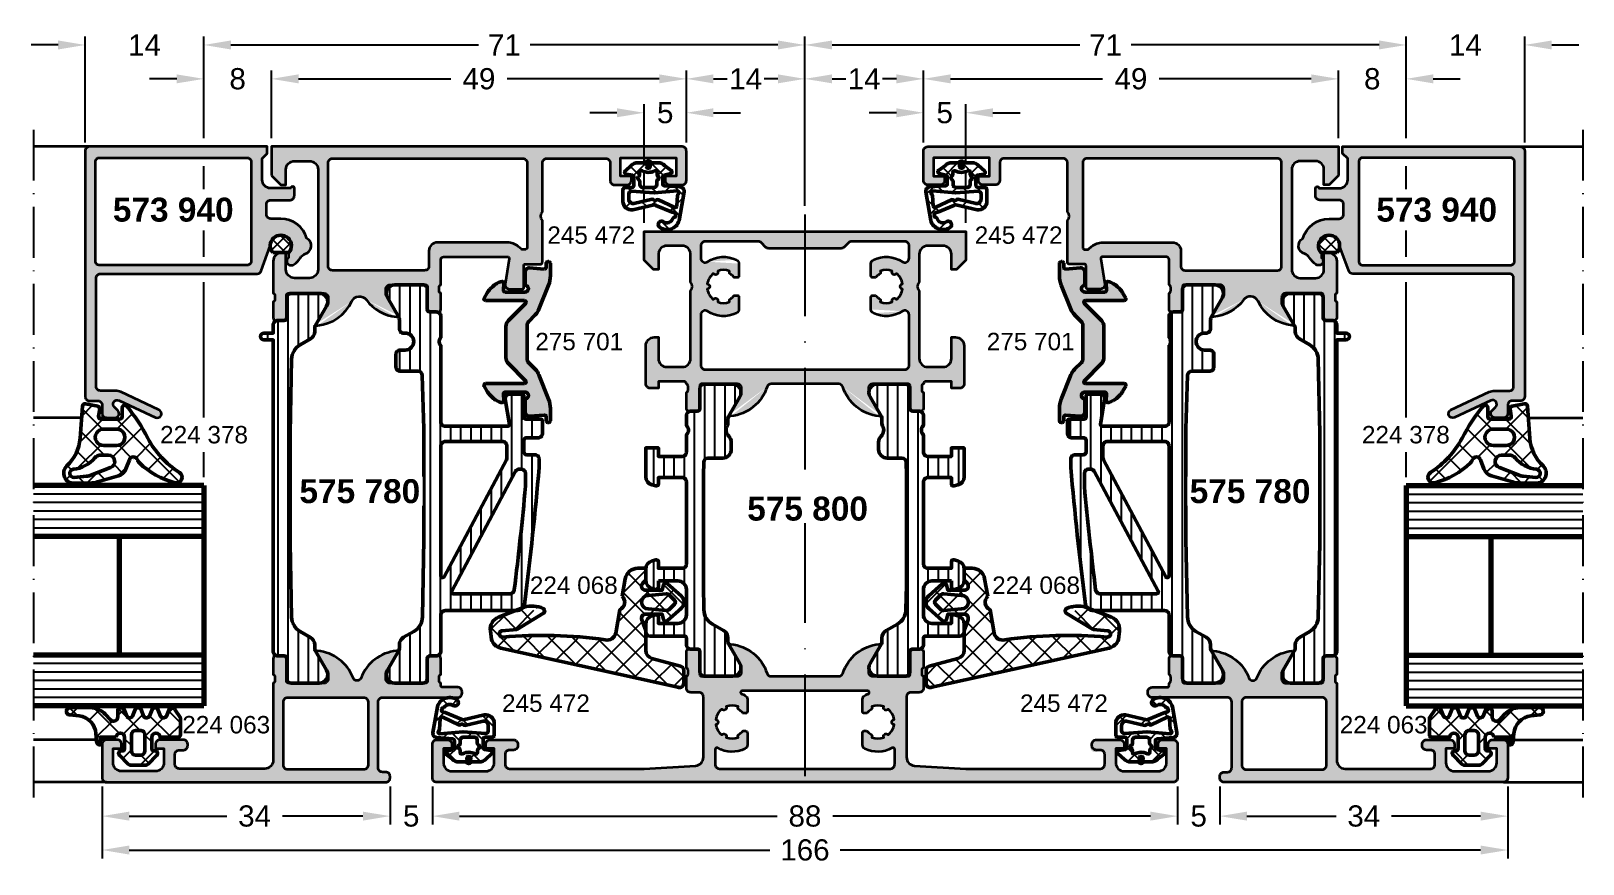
# Model space of a CAD drawing. Header units: millimetres. Extents: x 2 to 185, y 99 to 198.
import ezdxf

# ---------------------------------------------------------------- set-up
doc = ezdxf.new("R2010")
doc.units = ezdxf.units.MM
doc.header["$PDMODE"] = 1
doc.header["$PDSIZE"] = -0.001
doc.linetypes.add('ACAD_ISO10W100', pattern=[18, 12, -3, 0, -3])
doc.linetypes.add('Durchgehend', pattern=[0])
for name, color, linetype, lineweight in [('S01_Bemaßung', 140, 'Continuous', 25), ('S02_Beschriftung', 40, 'Continuous', 25), ('S03_AL_Kontur', 255, 'Continuous', 35), ('S04_AL_Schraffur', 253, 'Continuous', 25), ('S05_EPDM_Kontur', 31, 'Continuous', 50), ('S06_EPDM_Schraffur', 43, 'Continuous', 25), ('S07_Isolation_Kontur', 91, 'Continuous', 50), ('S08_Isolation_Schraffur', 103, 'Continuous', 25), ('S09_KS_Kontur', 254, 'Continuous', 50), ('S15_Glas_Kontur', 4, 'Continuous', 70), ('S18_Mittellinie', 10, 'ACAD_ISO10W100', 25), ('S23_Konstruktion_025', 7, 'Durchgehend', 25), ('S24_Konstruktion_050', 7, 'Durchgehend', 50), ('S27_Grau_13', 151, 'Continuous', 25)]:
    doc.layers.add(name, color=color, linetype=linetype, lineweight=lineweight)
doc.layers.add('Viewport4ForCustomObjects_0', color=7, linetype='Continuous')
doc.styles.add('1_1_H_Art', font='arialbd.ttf', dxfattribs={"height": 2.825})
doc.styles.add('1_1_N_Art', font='arial.ttf', dxfattribs={"height": 2.055})
doc.styles.add('Arial', font='arial.ttf')
doc.dimstyles.new('1 zu 1', dxfattribs={"dimtxt": 2.5, "dimasz": 3.2, "dimexe": 1, "dimexo": 1, "dimgap": 1.5, "dimtad": 0, "dimdec": 1, "dimrnd": 0.5, "dimdsep": 46, "dimtxsty": 'Arial', "dimcen": 0, "dimclrd": 256, "dimclre": 256, "dimclrt": 256, "dimadec": 0, "dimazin": 0, "dimtfac": 1, "dimtdec": 1, "dimtofl": 0, "dimtmove": 0, "dimatfit": 1, "dimfxl": 1, "dimtolj": 1, "dimlwd": 25, "dimlwe": 25, "dimarcsym": 0})
pattern_1 = [(45, (0, 0), (-1.41421, 1.41421), []), (135, (0, 0), (-1.41421, -1.41421), [])]

msp = doc.modelspace()

# ---------------------------------------------------------------- texts
at = {"layer": 'S02_Beschriftung', "lineweight": 50, "char_height": 2.055, "style": '1_1_N_Art'}
for s, insert, attachment_point in [('245 472', (73.38, 174.66), 3), ('245 472', (113.48, 174.66), 1), ('275 701', (71.96, 162.1), 3), ('275 701', (114.9, 162.1), 1), ('224 378', (27.65, 151.11), 3), ('224 378', (159.21, 151.11), 1), ('245 472', (68.03, 119.43), 3), ('245 472', (118.83, 119.43), 1), ('224 063', (30.27, 116.89), 3), ('224 063', (156.59, 116.89), 1)]:
    msp.add_mtext(s, dxfattribs=dict(at, insert=insert, attachment_point=attachment_point))
at = {"layer": 'S02_Beschriftung', "lineweight": 50, "char_height": 2.055, "width": 10.1558, "style": '1_1_N_Art'}
for insert, attachment_point in [((71.32, 133.35), 3), ((115.54, 133.35), 1)]:
    msp.add_mtext('224 068', dxfattribs=dict(at, insert=insert, attachment_point=attachment_point))

# ---------------------------------------------------------------- blocks, each defined once
blk = doc.blocks.new('245472_s_5')
at = {"layer": 'S06_EPDM_Schraffur'}
h = blk.add_hatch(dxfattribs=at)
h.set_pattern_fill('NETZ', color=256, scale=2, angle=225)
h.set_pattern_definition([(225, (412.1293, -8061.5932), (1.41421356, -1.41421356), []), (315, (412.1293, -8061.5932), (1.41421356, 1.41421356), [])])
h.paths.add_polyline_path([(5, -2.96, -0.466308), (3.83, -3.95), (1.32, -3.38, 0.19438), (1.1, -3.43), (-0.8, -4.23, -0.124552), (-0.9, -4.25, 0.953555), (-0.98, -4.83, -0.158143), (-0.88, -4.9, 0.393401), (0.16, -5.07, -0.804971), (0.7, -5.63, -0.555399), (-1.7, -4.91), (-2.23, -1.85, -0.442765), (-1.78, -1.26), (0.11, -1.12, 0.394867), (0.3, -0.92), (0.3, -0.05, 0.348874), (0.14, 0.14), (-0.65, 0.33, -0.634157), (-0.72, 0.68), (0.08, 1.29, -0.203452), (0.8, 1.6), (1.6, 1.6, 0.236068), (1.76, 1.68, -0.5), (2.24, 1.68, 0.236068), (2.4, 1.6), (3.28, 1.6, -0.190392), (3.97, 1.33), (4.74, 0.61, -0.623369), (4.63, 0.27), (3.87, 0.14, 0.368281), (3.7, -0.05), (3.7, -1.1, 0.414214), (3.9, -1.3), (4.7, -1.3, -0.414214), (5, -1.6)])
h.paths.add_polyline_path([(4.3, -2.06, 0.414214), (4, -1.76), (1.3, -1.95), (-1.43, -1.72, 0.737445), (-1.54, -2.08, -0.233752), (-1.45, -2.24), (-1.37, -3.51, 0.583183), (-1.06, -3.66), (0.81, -2.78, -0.356159), (1.06, -2.81, 0.446061), (1.36, -2.79, -0.276121), (1.55, -2.71), (3.71, -3.21, 0.466308), (4.3, -2.72)], flags=16)
h.paths.add_polyline_path([(3, -1), (3, -0.59, -0.243487), (3.08, -0.43), (3.18, -0.37, 0.537319), (3.18, -0.03), (3.12, 0.01, -0.243487), (3.03, 0.17), (3.03, 0.47, 0.563435), (2.74, 0.65, -0.241085), (1.26, 0.64, 0.557876), (0.97, 0.46), (0.97, 0.17, -0.243487), (0.88, 0.01), (0.82, -0.03, 0.537319), (0.82, -0.37), (0.92, -0.43, -0.243487), (1, -0.59), (1, -1, 0.414214), (1.3, -1.3), (2.7, -1.3, 0.414214)], flags=16)
h.paths.add_polyline_path([(2.25, 1.2, 1), (1.75, 1.2, 1)], flags=16)
at = {"layer": 'S09_KS_Kontur'}
h = blk.add_hatch(color=256, dxfattribs=at)
h.dxf.hatch_style = 1
h.paths.add_polyline_path([(2.25, 1.2, 1), (1.75, 1.2, 1)])
at = {"layer": 'S05_EPDM_Kontur'}
for points in [[(0.14, 0.14, -0.348874), (0.3, -0.05), (0.3, -0.92, -0.388879), (0.12, -1.12), (-1.78, -1.26, 0.442765), (-2.23, -1.85), (-1.7, -4.91, 0.555399), (0.7, -5.63, 0.804971), (0.16, -5.07, -0.388982), (-0.87, -4.91, 0.173384), (-0.98, -4.83, -0.954151), (-0.9, -4.25, 0.124081), (-0.8, -4.23), (1.1, -3.43, -0.19438), (1.32, -3.38), (3.83, -3.95, 0.466308), (5, -2.96), (5, -1.6, 0.414214), (4.7, -1.3), (3.9, -1.3, -0.414214), (3.7, -1.1), (3.7, -0.05, -0.368281), (3.87, 0.14), (4.63, 0.27, 0.623369), (4.74, 0.61), (3.97, 1.33, 0.190392), (3.28, 1.6), (2.4, 1.6, -0.236068), (2.24, 1.68, 0.5), (1.76, 1.68, -0.236068), (1.6, 1.6), (0.8, 1.6, 0.203452), (0.08, 1.29), (-0.72, 0.68, 0.634157), (-0.65, 0.33)], [(3.18, -0.03), (3.12, 0.01, -0.243487), (3.03, 0.17), (3.03, 0.47, 0.563435), (2.74, 0.65, -0.241085), (1.26, 0.64, 0.557876), (0.97, 0.46), (0.97, 0.17, -0.243487), (0.88, 0.01), (0.82, -0.03, 0.537319), (0.82, -0.37), (0.92, -0.43, -0.243487), (1, -0.59), (1, -1, 0.414214), (1.3, -1.3), (2.7, -1.3, 0.414214), (3, -1), (3, -0.59, -0.243487), (3.08, -0.43), (3.18, -0.37, 0.537319)], [(-1.37, -3.51, 0.583183), (-1.06, -3.66), (0.81, -2.78, -0.356159), (1.06, -2.81, 0.446061), (1.36, -2.79, -0.276121), (1.55, -2.71), (3.71, -3.21, 0.466308), (4.3, -2.72), (4.3, -2.06, 0.414214), (4, -1.76), (1.3, -1.95), (-1.43, -1.72, 0.737445), (-1.54, -2.08, -0.233752), (-1.45, -2.24)]]:
    blk.add_lwpolyline(points, format="xyb", close=True, dxfattribs=at)
blk.add_circle((2, 1.2), 0.25, dxfattribs=at)
blk = doc.blocks.new('245472_s')
at = {"layer": 'S06_EPDM_Schraffur'}
h = blk.add_hatch(dxfattribs=at)
h.set_pattern_fill('NETZ', color=256, scale=2, angle=45)
h.set_pattern_definition(pattern_1)
h.paths.add_polyline_path([(0.08, 1.29), (-0.72, 0.68, 0.634157), (-0.65, 0.33), (0.14, 0.14, -0.348874), (0.3, -0.05), (0.3, -0.92, -0.388879), (0.12, -1.12), (-1.78, -1.26, 0.442765), (-2.23, -1.85), (-1.64, -5.21, 0.555399), (0.75, -5.93, 0.804971), (0.21, -5.36, -0.532691), (-0.88, -4.98, 0.232984), (-1.01, -4.86, -0.922839), (-0.9, -4.25, 0.124081), (-0.8, -4.23), (1.25, -3.37), (3.83, -3.95, 0.466308), (5, -2.96), (5, -1.6, 0.414214), (4.7, -1.3), (3.9, -1.3, -0.414214), (3.7, -1.1), (3.7, -0.05, -0.368281), (3.87, 0.14), (4.63, 0.27, 0.623369), (4.74, 0.61), (3.97, 1.33, 0.190392), (3.28, 1.6), (2.28, 1.6, 0.707107), (1.72, 1.6), (0.8, 1.6, 0.203452)])
h.paths.add_polyline_path([(0.81, -0.04, 0.660378), (0.86, -0.4, -0.32013), (1, -0.59), (1, -1, 0.414214), (1.3, -1.3), (2.7, -1.3, 1.124558), (3.04, -0.72, -0.433887), (3.08, -0.43), (3.19, -0.36, 0.593304), (3.15, -0.01, -0.295823), (3.03, 0.17), (3.03, 0.47, 0.563435), (2.74, 0.65, -0.241085), (1.26, 0.64, 1.193377), (0.93, 0.29, -0.415415), (0.88, 0.01)], flags=16)
h.paths.add_polyline_path([(2.25, 1.2, -1), (1.75, 1.2, -1)], flags=16)
h.paths.add_polyline_path([(1.3, -1.95), (3.96, -1.76, -0.455358), (4.3, -2.06), (4.3, -2.72, -0.466308), (3.71, -3.21), (1.55, -2.71, 1.20825), (1.12, -2.94, 0.579305), (0.81, -2.78), (-1.06, -3.66, -0.573655), (-1.37, -3.51), (-1.45, -2.23, 0.226235), (-1.54, -2.08, -0.737445), (-1.43, -1.72)], flags=16)
at = {"layer": 'S09_KS_Kontur'}
h = blk.add_hatch(color=256, dxfattribs=at)
h.dxf.hatch_style = 1
h.paths.add_polyline_path([(2.25, 1.2, 1), (1.75, 1.2, 1)])
at = {"layer": 'S05_EPDM_Kontur'}
for points in [[(0.14, 0.14), (-0.65, 0.33, -0.634157), (-0.72, 0.68), (0.08, 1.29, -0.203452), (0.8, 1.6), (1.6, 1.6, 0.236068), (1.76, 1.68, -0.5), (2.24, 1.68, 0.236068), (2.4, 1.6), (3.28, 1.6, -0.190392), (3.97, 1.33), (4.74, 0.61, -0.623369), (4.63, 0.27), (3.87, 0.14, 0.368281), (3.7, -0.05), (3.7, -1.1, 0.414214), (3.9, -1.3), (4.7, -1.3, -0.414214), (5, -1.6), (5, -2.96, -0.466308), (3.83, -3.95), (1.32, -3.38, 0.19438), (1.1, -3.43), (-0.8, -4.23, -0.124081), (-0.9, -4.25, 0.907151), (-1.02, -4.86, -0.247172), (-0.88, -4.98, 0.532691), (0.21, -5.36, -0.804971), (0.75, -5.93, -0.555399), (-1.64, -5.21), (-2.23, -1.85, -0.442765), (-1.78, -1.26), (0.12, -1.12, 0.388879), (0.3, -0.92), (0.3, -0.05, 0.348874)], [(3.18, -0.03), (3.12, 0.01, -0.243487), (3.03, 0.17), (3.03, 0.47, 0.563435), (2.74, 0.65, -0.241085), (1.26, 0.64, 0.557876), (0.97, 0.46), (0.97, 0.17, -0.243487), (0.88, 0.01), (0.82, -0.03, 0.537319), (0.82, -0.37), (0.92, -0.43, -0.243487), (1, -0.59), (1, -1, 0.414214), (1.3, -1.3), (2.7, -1.3, 0.414214), (3, -1), (3, -0.59, -0.243487), (3.08, -0.43), (3.18, -0.37, 0.537319)], [(-1.37, -3.51, 0.583183), (-1.06, -3.66), (0.81, -2.78, -0.356159), (1.06, -2.81, 0.446061), (1.36, -2.79, -0.276121), (1.55, -2.71), (3.71, -3.21, 0.466308), (4.3, -2.72), (4.3, -2.06, 0.414214), (4, -1.76), (1.3, -1.95), (-1.43, -1.72, 0.737445), (-1.54, -2.08, -0.233752), (-1.45, -2.24)]]:
    blk.add_lwpolyline(points, format="xyb", close=True, dxfattribs=at)
blk.add_circle((2, 1.2), 0.25, dxfattribs=at)
blk = doc.blocks.new('224068_s_1')
at = {"layer": 'S06_EPDM_Schraffur'}
h = blk.add_hatch(dxfattribs=at)
h.set_pattern_fill('NETZ', color=256, scale=2, angle=45, style=0)
h.set_pattern_definition([(45, (-42.3002, -22.7), (-1.414214, 1.414214), []), (135, (-42.3002, -22.7), (-1.414214, -1.414214), [])])
edge = h.paths.add_edge_path()
edge.add_arc((4.96, -1.5), 0.971, 134.0059, 245.9941)
edge.add_line((4.56, -2.39), (5.05, -5.14))
edge.add_arc((6.03, -4.97), 1, 190.0023, 284.9989)
edge.add_arc((13.75, -60.11), 54.69, 85.1433, 97.8437, ccw=False)
edge.add_arc((18.43, -5.25), 0.372, 263.6648, 441.2462)
edge.add_line((18.48, -4.88), (16.74, -4.71))
edge.add_line((16.74, -4.71), (13.57, -2.79))
edge.add_arc((13.73, -2.53), 0.3, 116.1295, 238.8001, ccw=False)
edge.add_arc((14.92, -4.96), 3, 71.9566, 116.1295, ccw=False)
edge.add_line((15.85, -2.1), (18.91, -3.29))
edge.add_arc((18.36, -4.69), 1.5, -6.9874, 68.7998, ccw=False)
edge.add_line((19.85, -4.87), (19.73, -5.9))
edge.add_arc((18.3, -5.45), 1.5, 282.5014, 342.4995, ccw=False)
edge.add_line((18.62, -6.91), (-2.3, -11.55))
edge.add_arc((-2.49, -11.09), 0.5, 180.0019, 292.4977, ccw=False)
edge.add_line((-2.99, -11.09), (-2.99, -9.53))
edge.add_arc((-2.49, -9.53), 0.5, 104.9999, 180, ccw=False)
edge.add_line((-2.62, -9.05), (0.77, -8.14))
edge.add_arc((0.51, -7.18), 1, 285.0017, 359.9992)
edge.add_line((1.51, -7.18), (1.51, -4.84))
edge.add_line((1.51, -4.84), (1.96, -3.59))
edge.add_arc((1.5, -3.4), 0.5, 337.4989, 450.0009)
edge.add_line((1.5, -2.9), (-0.42, -2.9))
edge.add_line((-0.42, -2.9), (-0.59, -3.53))
edge.add_arc((-0.88, -3.45), 0.3, 228.3541, 344.9994, ccw=False)
edge.add_line((-1.08, -3.68), (-2.67, -2.26))
edge.add_arc((-2.02, -1.5), 1, 130.9097, 229.0903, ccw=False)
edge.add_line((-2.67, -0.74), (-1.08, 0.68))
edge.add_arc((-0.88, 0.45), 0.3, 15.0097, 131.6393, ccw=False)
edge.add_line((-0.59, 0.53), (-0.42, -0.1))
edge.add_line((-0.42, -0.1), (1.5, -0.1))
edge.add_arc((1.5, 0.4), 0.5, 269.9993, 405.0003)
edge.add_line((1.85, 0.75), (1.5, 1.11))
edge.add_line((1.5, 1.11), (1.5, 2.5))
edge.add_line((1.5, 2.5), (2.44, 2.5))
edge.add_arc((2.44, 1), 1.5, 10.0009, 89.9989, ccw=False)
edge.add_line((3.92, 1.26), (4.28, -0.81))
edge = h.paths.add_edge_path(flags=16)
edge.add_line((-0.9, -0.51), (1.2, -0.7))
at = {"layer": 'S05_EPDM_Kontur'}
for p, q in [((-1.9, -1.25), (-1.3, -0.66)), ((-1.3, -2.34), (-1.9, -1.75)), ((-0.9, -0.51), (1.2, -0.7)), ((1.2, -2.3), (-0.9, -2.49))]:
    blk.add_line(p, q, dxfattribs=at)
blk.add_lwpolyline([(4.28, -0.81, 0.531643), (4.56, -2.39), (5.05, -5.14, 0.439993), (6.29, -5.94, -0.055473), (18.38, -5.62, 0.979114), (18.48, -4.88), (16.74, -4.71), (13.57, -2.79, -0.592993), (13.6, -2.26, -0.195163), (15.85, -2.1), (18.91, -3.29, -0.343289), (19.85, -4.87), (19.73, -5.9, -0.267941), (18.62, -6.91), (-2.3, -11.55, -0.534487), (-2.99, -11.09), (-2.99, -9.53, -0.339455), (-2.62, -9.05), (0.77, -8.14, 0.339442), (1.51, -7.18), (1.51, -4.84), (1.96, -3.59, 0.534523), (1.5, -2.9), (-0.42, -2.9), (-0.59, -3.53, -0.557996), (-1.08, -3.68), (-2.67, -2.26, -0.456678), (-2.67, -0.74), (-1.08, 0.68, -0.557905), (-0.59, 0.53), (-0.42, -0.1), (1.5, -0.1, 0.668185), (1.85, 0.75), (1.5, 1.11), (1.5, 2.5), (2.44, 2.5, -0.363961), (3.92, 1.26)], format="xyb", close=True, dxfattribs=at)
for centre, radius, start, end in [((-1.65, -1.5), 0.348, 134.7272, 225.2728), ((-0.95, -1.01), 0.5, 84.8941, 135.0494), ((1.2, -1.5), 0.8, 270, 90), ((-0.95, -1.99), 0.5, 224.9506, 275.1064)]:
    blk.add_arc(centre, radius, start, end, dxfattribs=at)
blk = doc.blocks.new('224063_s')
at = {"layer": 'S06_EPDM_Schraffur'}
h = blk.add_hatch(dxfattribs=at)
h.set_pattern_fill('NETZ', color=256, scale=2, angle=45, style=0)
h.set_pattern_definition(pattern_1)
h.paths.add_polyline_path([(5.01, 3.82), (6.09, 3.95, 1.005856), (6.09, 4.8), (3.7, 4.8, 0.209487), (1.93, 4.02), (1.32, 3.36, -0.687409), (0.45, 3.7), (0.45, 4.52, 0.637876), (-0.29, 4.6), (-0.6, 3.8, -0.576915), (-1.29, 3.8), (-1.6, 4.6, 0.576877), (-2.29, 4.6), (-2.6, 3.8, -0.576915), (-3.29, 3.8), (-3.6, 4.6, 0.576877), (-4.29, 4.6), (-4.6, 3.8, -0.57692), (-5.29, 3.8), (-5.6, 4.6, 0.576876), (-6.29, 4.6), (-6.95, 3.6), (-6.95, 1.6, 0.41186), (-6.65, 1.3), (-4.55, 1.3, -1), (-3.55, 1.3), (-3.55, -0.01, -0.464916), (-3.9, -0.3, 0.730728), (-4.16, -0.81), (-3.12, -1.85, 0.198912), (-2.77, -2), (-1.13, -2, 0.198912), (-0.77, -1.85), (0.27, -0.81, 0.730751), (0, -0.3, -0.464925), (-0.35, -0.01), (-0.35, 1.3, -1), (0.65, 1.3), (2.55, 1.3), (2.55, 0.4, 0.415188), (2.95, 0.8), (3.03, 1.76, -0.357458)])
h.paths.add_polyline_path([(-1.15, 1.6), (-1.15, -0.3, -0.414423), (-1.65, -0.8), (-2.25, -0.8, -0.414414), (-2.75, -0.3), (-2.75, 1.6, -0.414214), (-2.25, 2.1), (-1.65, 2.1, -0.414381)], flags=16)
at = {"layer": 'S05_EPDM_Kontur'}
for points in [[(0.65, 1.3, 0.999012), (-0.35, 1.3), (-0.35, -0.01, 0.464925), (0, -0.3, -0.730751), (0.27, -0.81), (-0.77, -1.85, -0.198912), (-1.13, -2), (-2.77, -2, -0.198912), (-3.12, -1.85), (-4.16, -0.81, -0.730728), (-3.9, -0.3, 0.464916), (-3.55, -0.01), (-3.55, 1.3, 0.999013), (-4.55, 1.3), (-6.65, 1.3, -0.416571), (-6.95, 1.6), (-6.95, 3.6), (-6.29, 4.6, -0.576876), (-5.6, 4.6), (-5.29, 3.8, 0.57692), (-4.6, 3.8), (-4.29, 4.6, -0.576877), (-3.6, 4.6), (-3.29, 3.8, 0.576915), (-2.6, 3.8), (-2.29, 4.6, -0.576877), (-1.6, 4.6), (-1.29, 3.8, 0.576915), (-0.6, 3.8), (-0.29, 4.6, -0.637876), (0.45, 4.52), (0.45, 3.7, 0.686666), (1.32, 3.36), (1.93, 4.02, -0.209487), (3.7, 4.8), (6.09, 4.8, -1.005856), (6.09, 3.95), (5.01, 3.82, 0.357458), (3.03, 1.76), (2.95, 0.8, -0.415188), (2.55, 0.4), (2.55, 1.3)], [(-2.25, -0.8), (-1.65, -0.8, 0.414004), (-1.15, -0.3), (-1.15, 1.6, 0.414047), (-1.65, 2.1), (-2.25, 2.1, 0.414217), (-2.75, 1.6), (-2.75, -0.3, 0.414013)]]:
    blk.add_lwpolyline(points, format="xyb", close=True, dxfattribs=at)
blk = doc.blocks.new('224378_s_8')
at = {"layer": 'S06_EPDM_Schraffur'}
h = blk.add_hatch(dxfattribs=at)
h.set_pattern_fill('NETZ', color=256, scale=2, angle=45, style=0)
h.set_pattern_definition(pattern_1)
edge = h.paths.add_edge_path(flags=16)
edge.add_line((-0.16, -8.9), (1.31, -9.03))
edge.add_arc((1.35, -8.55), 0.482, 264.9614, 444.1942)
edge.add_arc((1.79, -4.28), 3.81, 219.7108, 264.1942, ccw=False)
edge.add_arc((-1.83, -7.29), 0.9, 39.7108, 90)
edge.add_line((-1.83, -6.39), (-2.72, -6.39))
edge.add_arc((-2.72, -7.16), 0.77, 90, 249.4472)
edge.add_line((-2.99, -7.88), (-0.45, -8.83))
edge.add_arc((-0.07, -7.8), 1.1, 249.4472, 264.9614)
edge = h.paths.add_edge_path()
edge.add_arc((-7.11, -6.6), 1, 313.9554, 340.5909)
edge.add_arc((-5.69, -7.1), 0.502, 16.2195, 160.5909, ccw=False)
edge.add_line((-5.21, -6.96), (-4.81, -8.02))
edge.add_arc((-3.53, -7.54), 1.37, 200.7948, 253.1264)
edge.add_line((-3.93, -8.85), (-1.45, -9.57))
edge.add_arc((-0.54, -6.22), 3.47, 254.7239, 269.1174)
edge.add_line((-0.59, -9.69), (1.28, -9.69))
edge.add_arc((1.38, -8.53), 1.16, 265.2091, 406.853)
edge.add_arc((5.6, -4.03), 5, 184.374, 226.853, ccw=False)
edge.add_line((0.61, -4.41), (0.32, -0.61))
edge.add_arc((0.02, -0.63), 0.3, 4.374, 101.4394)
edge.add_line((-0.04, -0.34), (-1.47, -0.63))
edge.add_arc((-1.41, -0.92), 0.3, 101.4394, 188.9326)
edge.add_line((-1.71, -0.97), (-1.58, -1.79))
edge.add_arc((-1.87, -1.85), 0.293, -91.1627, 11.6387, ccw=False)
edge.add_line((-1.87, -2.14), (-4.07, -2.14))
edge.add_arc((-4.08, -1.84), 0.296, 180.9849, 270.7575, ccw=False)
edge.add_line((-4.37, -1.85), (-4.37, -0.8))
edge.add_arc((-4.67, -0.8), 0.3, 0, 140.7033)
edge.add_arc((11.51, -14.04), 21.21, 140.7033, 152.9845)
edge.add_arc((-16.92, 0.68), 10.81, 302.4519, 331.9135, ccw=False)
edge.add_arc((-10.76, -9.01), 0.675, 122.4519, 284.5455)
edge.add_arc((-12.96, -0.53), 9.44, 284.5455, 313.9554)
edge = h.paths.add_edge_path(flags=16)
edge.add_line((-2.19, -3.32), (-3.69, -3.32))
edge.add_arc((-3.72, -4.29), 0.97, 88.4549, 271.5451)
edge.add_line((-3.69, -5.26), (-2.19, -5.26))
edge.add_arc((-2.16, -4.29), 0.97, 268.4549, 451.5451)
at = {"layer": 'S05_EPDM_Kontur'}
for points in [[(-6.41, -7.32, 0.116745), (-6.16, -6.94, -0.729021), (-5.21, -6.96), (-4.81, -8.02, 0.232393), (-3.93, -8.85), (-1.45, -9.57, 0.062886), (-0.59, -9.69), (1.28, -9.69, 0.710951), (2.18, -7.68, -0.187502), (0.61, -4.41), (0.32, -0.61, 0.450811), (-0.04, -0.34), (-1.47, -0.63, 0.401456), (-1.71, -0.97), (-1.58, -1.79, -0.481275), (-1.87, -2.14), (-4.07, -2.14, -0.413052), (-4.37, -1.85), (-4.37, -0.8, 0.70479), (-4.9, -0.61, 0.053638), (-7.39, -4.41, -0.129263), (-11.12, -8.44, 0.854787), (-10.59, -9.66, 0.129034)], [(-2.19, -3.32), (-3.69, -3.32, 1.027337), (-3.69, -5.26), (-2.19, -5.26, 1.027337)], [(-0.16, -8.9), (1.31, -9.03, 0.993328), (1.4, -8.07, -0.19657), (-1.14, -6.71, 0.223019), (-1.83, -6.39), (-2.72, -6.39, 0.834998), (-2.99, -7.88), (-0.45, -8.83, 0.067797)]]:
    blk.add_lwpolyline(points, format="xyb", close=True, dxfattribs=at)
blk = doc.blocks.new('581950_s')
at = {"layer": 'S04_AL_Schraffur'}
h = blk.add_hatch(color=256, dxfattribs=at)
h.dxf.hatch_style = 1
h.paths.add_polyline_path([(-56.21, 12.5, -0.414214), (-56.41, 12.7), (-56.41, 15.4, 0.414214), (-56.71, 15.7), (-57.7, 15.7, 0.414214), (-58, 15.4), (-58, 13.5, -0.317837), (-57.8, 13.22), (-57.8, 12.78, -0.317837), (-58, 12.5), (-58, 11.1, 0.414214), (-57.5, 10.6), (-56.5, 10.6, -0.414214), (-56, 10.1), (-56, 2.94, -0.397592), (-56.94, 1.95), (-63, 1.6), (-78.9, 1.6, -0.414214), (-79.4, 2.1), (-79.4, 3.3, -0.414214), (-78.9, 3.8), (-78.4, 3.8, 0.414214), (-77.9, 4.3, 0.569727), (-78.4, 5), (-81.2, 5, 0.414214), (-81.7, 4.5), (-81.7, 4), (-80.7, 4), (-80.7, 2.3, -0.414214), (-81.7, 1.3), (-85.7, 1.3, -0.414214), (-86.7, 2.3), (-86.7, 4), (-85.7, 4), (-85.7, 4.5, 0.414214), (-86.2, 5), (-87.5, 5, 0.414214), (-88, 4.5), (-88, 0.5, 0.414214), (-87.5, 0), (-0.5, 0, 0.414214), (0, 0.5), (0, 4.5, 0.414214), (-0.5, 5), (-1.8, 5, 0.414214), (-2.3, 4.5), (-2.3, 4), (-1.3, 4), (-1.3, 2.3, -0.414214), (-2.3, 1.3), (-6.3, 1.3, -0.414214), (-7.3, 2.3), (-7.3, 4), (-6.3, 4), (-6.3, 4.5, 0.414214), (-6.8, 5), (-9.6, 5, 0.414214), (-10.1, 4.5, 1.076163), (-9.34, 3.74, -0.568801), (-8.6, 3.3), (-8.6, 2.1, -0.414214), (-9.1, 1.6), (-25, 1.6), (-31.06, 1.95, -0.397592), (-32, 2.94), (-32, 10.1, -0.414214), (-31.5, 10.6), (-30.5, 10.6, 0.414214), (-30, 11.1), (-30, 12.5, -0.317837), (-30.2, 12.78), (-30.2, 13.22, -0.317837), (-30, 13.5), (-30, 15.4, 0.414214), (-30.3, 15.7), (-31.29, 15.7, 0.414214), (-31.59, 15.4), (-31.59, 12.7, -0.414214), (-31.79, 12.5), (-36, 12.5, -0.414214), (-36.5, 13), (-36.5, 13.7), (-35.12, 16.09, 0.610538), (-35.25, 16.3, 0.299201), (-39.52, 12.85, -0.326134), (-40, 12.5), (-48, 12.5, -0.326134), (-48.48, 12.85, 0.299201), (-52.75, 16.3, 0.610538), (-52.88, 16.09), (-51.5, 13.7), (-51.5, 13, -0.414214), (-52, 12.5)])
h.paths.add_polyline_path([(-53.3, 8.92, -0.186933), (-51.9, 8.92, 0.391837), (-51.77, 8.53, -0.076478), (-51.38, 8.21, 0.210247), (-51.24, 8.15, 1.199621), (-50.8, 8.35), (-50.8, 9.8, 0.28826), (-51.08, 10.25, 0.029481), (-51.46, 10.41, -0.847127), (-51.4, 10.8), (-36.6, 10.8, -0.847127), (-36.54, 10.41, 0.029481), (-36.92, 10.25, 0.28826), (-37.2, 9.8), (-37.2, 8.35, 0.414214), (-37, 8.15, 0.382411), (-36.76, 8.04, -0.111331), (-36.23, 8.53, 0.391837), (-36.1, 8.92, -0.186933), (-34.7, 8.92, 0.92582), (-34.18, 8.62, -0.186933), (-33.47, 7.4, 0.92582), (-33.47, 6.8, -0.186933), (-34.18, 5.58, 0.92582), (-34.7, 5.28, -0.186933), (-36.1, 5.28, 0.391837), (-36.23, 5.67, -0.076478), (-36.62, 5.99, 0.210247), (-36.76, 6.05, 1.199621), (-37.2, 5.85), (-37.2, 4.4, 0.28826), (-36.92, 3.95, 0.243724), (-33.7, 4.04, -0.572183), (-33.4, 3.87), (-33.4, 2.1, -0.414214), (-33.9, 1.6), (-54.1, 1.6, -0.414214), (-54.6, 2.1), (-54.6, 3.87, -0.572183), (-54.3, 4.04, 0.243724), (-51.08, 3.95, 0.28826), (-50.8, 4.4), (-50.8, 5.85, 0.414214), (-51, 6.05, 0.382411), (-51.24, 6.16, -0.111331), (-51.77, 5.67, 0.391837), (-51.9, 5.28, -0.186933), (-53.3, 5.28, 0.92582), (-53.82, 5.58, -0.186933), (-54.53, 6.8, 0.92582), (-54.53, 7.4, -0.186933), (-53.82, 8.62, 0.92582)], flags=16)
at = {"layer": 'S03_AL_Kontur'}
for points in [[(-48.48, 12.85, 0.326134), (-48, 12.5), (-40, 12.5, 0.326134), (-39.52, 12.85, -0.299201), (-35.25, 16.3, -0.610538), (-35.12, 16.09), (-36.5, 13.7), (-36.5, 13, 0.414214), (-36, 12.5), (-31.79, 12.5, 0.414214), (-31.59, 12.7), (-31.59, 15.4, -0.414214), (-31.29, 15.7), (-30.3, 15.7, -0.414214), (-30, 15.4), (-30, 13.5, 0.317837), (-30.2, 13.22), (-30.2, 12.78, 0.317837), (-30, 12.5), (-30, 11.1, -0.414214), (-30.5, 10.6), (-31.5, 10.6, 0.414214), (-32, 10.1), (-32, 2.94, 0.397592), (-31.06, 1.95), (-25, 1.6), (-9.1, 1.6, 0.414214), (-8.6, 2.1), (-8.6, 3.3, 0.414214), (-9.1, 3.8), (-9.6, 3.8, -0.414214), (-10.1, 4.3), (-10.1, 4.5, -0.414214), (-9.6, 5), (-6.8, 5, -0.414214), (-6.3, 4.5), (-6.3, 4), (-7.3, 4), (-7.3, 2.3, 0.414214), (-6.3, 1.3), (-2.3, 1.3, 0.414214), (-1.3, 2.3), (-1.3, 4), (-2.3, 4), (-2.3, 4.5, -0.414214), (-1.8, 5), (-0.5, 5, -0.414214), (0, 4.5), (0, 0.5, -0.414214), (-0.5, 0), (-87.5, 0, -0.414214), (-88, 0.5), (-88, 4.5, -0.414214), (-87.5, 5), (-86.2, 5, -0.414214), (-85.7, 4.5), (-85.7, 4), (-86.7, 4), (-86.7, 2.3, 0.414214), (-85.7, 1.3), (-81.7, 1.3, 0.414214), (-80.7, 2.3), (-80.7, 4), (-81.7, 4), (-81.7, 4.5, -0.414214), (-81.2, 5), (-78.4, 5, -0.414214), (-77.9, 4.5), (-77.9, 4.3, -0.414214), (-78.4, 3.8), (-78.9, 3.8, 0.414214), (-79.4, 3.3), (-79.4, 2.1, 0.414214), (-78.9, 1.6), (-63, 1.6), (-56.94, 1.95, 0.397592), (-56, 2.94), (-56, 10.1, 0.414214), (-56.5, 10.6), (-57.5, 10.6, -0.414214), (-58, 11.1), (-58, 12.5, 0.317837), (-57.8, 12.78), (-57.8, 13.22, 0.317837), (-58, 13.5), (-58, 15.4, -0.414214), (-57.7, 15.7), (-56.71, 15.7, -0.414214), (-56.41, 15.4), (-56.41, 12.7, 0.414214), (-56.21, 12.5), (-52, 12.5, 0.414214), (-51.5, 13), (-51.5, 13.7), (-52.88, 16.09, -0.610538), (-52.75, 16.3, -0.299201)], [(-37, 6.05), (-36.76, 6.05, -0.210247), (-36.62, 5.99, 0.076478), (-36.23, 5.67, -0.391837), (-36.1, 5.28, 0.186933), (-34.7, 5.28, -0.92582), (-34.18, 5.58, 0.186933), (-33.47, 6.8, -0.92582), (-33.47, 7.4, 0.186933), (-34.18, 8.62, -0.92582), (-34.7, 8.92, 0.186933), (-36.1, 8.92, -0.391837), (-36.23, 8.53, 0.076478), (-36.62, 8.21, -0.210247), (-36.76, 8.15), (-37, 8.15, -0.414214), (-37.2, 8.35), (-37.2, 9.8, -0.28826), (-36.92, 10.25, -0.029481), (-36.54, 10.41, 0.847127), (-36.6, 10.8), (-51.4, 10.8, 0.847127), (-51.46, 10.41, -0.029481), (-51.08, 10.25, -0.28826), (-50.8, 9.8), (-50.8, 8.35, -0.414214), (-51, 8.15), (-51.24, 8.15, -0.210247), (-51.38, 8.21, 0.076478), (-51.77, 8.53, -0.391837), (-51.9, 8.92, 0.186933), (-53.3, 8.92, -0.92582), (-53.82, 8.62, 0.186933), (-54.53, 7.4, -0.92582), (-54.53, 6.8, 0.186933), (-53.82, 5.58, -0.92582), (-53.3, 5.28, 0.186933), (-51.9, 5.28, -0.391837), (-51.77, 5.67, 0.076478), (-51.38, 5.99, -0.210247), (-51.24, 6.05), (-51, 6.05, -0.414214), (-50.8, 5.85), (-50.8, 4.4, -0.28826), (-51.08, 3.95, -0.243724), (-54.3, 4.04, 0.572183), (-54.6, 3.87), (-54.6, 2.1, 0.414214), (-54.1, 1.6), (-33.9, 1.6, 0.414214), (-33.4, 2.1), (-33.4, 3.87, 0.572183), (-33.7, 4.04, -0.243724), (-36.92, 3.95, -0.28826), (-37.2, 4.4), (-37.2, 5.85, -0.414214)]]:
    blk.add_lwpolyline(points, format="xyb", close=True, dxfattribs=at)
blk = doc.blocks.new('587300_s')
at = {"layer": 'S04_AL_Schraffur'}
h = blk.add_hatch(color=256, dxfattribs=at)
h.dxf.hatch_style = 1
edge = h.paths.add_edge_path()
edge.add_arc((-37.3, -18), 0.5, 180, 270, ccw=False)
edge.add_line((-37.8, -18), (-37.8, -13.5))
edge.add_arc((-36.8, -13.5), 1, 90, 180, ccw=False)
edge.add_line((-36.8, -12.5), (-36.3, -12.5))
edge.add_line((-36.3, -12.5), (-36.3, -15))
edge.add_arc((-35.3, -15), 1, 180, 270)
edge.add_line((-35.3, -16), (-33.5, -16))
edge.add_arc((-33.5, -15), 1, 270, 360)
edge.add_line((-32.5, -15), (-32.5, -7))
edge.add_arc((-33.02, -6.5), 0.725, 316.3972, 403.6028)
edge.add_line((-32.5, -6), (-32.5, -2.7))
edge.add_arc((-33.5, -2.7), 1, 0, 90)
edge.add_line((-33.5, -1.7), (-35.3, -1.7))
edge.add_arc((-35.3, -2.7), 1, 90, 180)
edge.add_line((-36.3, -2.7), (-36.3, -4.5))
edge.add_line((-36.3, -4.5), (-36.9, -4.5))
edge.add_line((-36.9, -4.5), (-38, -3.4))
edge.add_line((-38, -3.4), (-38, 0))
edge.add_line((-38, 0), (0, 0))
edge.add_line((0, 0), (0, -3.4))
edge.add_line((0, -3.4), (-1.1, -4.5))
edge.add_line((-1.1, -4.5), (-1.7, -4.5))
edge.add_line((-1.7, -4.5), (-1.7, -2.7))
edge.add_arc((-2.7, -2.7), 1, 0, 90)
edge.add_line((-2.7, -1.7), (-4.5, -1.7))
edge.add_arc((-4.5, -2.7), 1, 90, 180)
edge.add_line((-5.5, -2.7), (-5.5, -6))
edge.add_arc((-4.98, -6.5), 0.725, 136.3972, 223.6028)
edge.add_line((-5.5, -7), (-5.5, -15))
edge.add_arc((-4.5, -15), 1, 180, 270)
edge.add_line((-4.5, -16), (-2.7, -16))
edge.add_arc((-2.7, -15), 1, 270, 360)
edge.add_line((-1.7, -15), (-1.7, -12.5))
edge.add_line((-1.7, -12.5), (-1.2, -12.5))
edge.add_arc((-1.2, -13.5), 1, 0, 90, ccw=False)
edge.add_line((-0.2, -13.5), (-0.2, -18))
edge.add_arc((-0.7, -18), 0.5, 270, 360, ccw=False)
edge.add_line((-0.7, -18.5), (-1.7, -18.5))
edge.add_line((-1.7, -18.5), (-1.7, -17.7))
edge.add_line((-1.7, -17.7), (-4.7, -17.7))
edge.add_arc((-4.7, -18), 0.3, 90, 180)
edge.add_arc((-4.9, -18.28), 0.3, 109.4712, 180)
edge.add_line((-5.2, -18.28), (-5.2, -18.72))
edge.add_arc((-4.9, -18.72), 0.3, 180, 250.5288)
edge.add_line((-5, -19), (-5, -20.9))
edge.add_arc((-5.3, -20.9), 0.3, -90, 0, ccw=False)
edge.add_line((-5.3, -21.2), (-6.29, -21.2))
edge.add_arc((-6.29, -20.9), 0.3, 180, 270, ccw=False)
edge.add_line((-6.59, -20.9), (-6.59, -18.2))
edge.add_arc((-6.79, -18.2), 0.2, 0, 90)
edge.add_line((-6.79, -18), (-11, -18))
edge.add_arc((-11, -18.5), 0.5, 90, 180)
edge.add_line((-11.5, -18.5), (-11.5, -19.2))
edge.add_line((-11.5, -19.2), (-10.12, -21.59))
edge.add_arc((-10.24, -21.66), 0.138, -95.6226, 30, ccw=False)
edge.add_arc((-9.76, -16.82), 5, 197.7484, 264.3774, ccw=False)
edge.add_arc((-15, -18.5), 0.5, 17.7484, 90)
edge.add_line((-15, -18), (-23, -18))
edge.add_arc((-23, -18.5), 0.5, 90, 162.2516)
edge.add_arc((-28.24, -16.82), 5, 275.6226, 342.2516, ccw=False)
edge.add_arc((-27.76, -21.66), 0.138, 150, 275.6226, ccw=False)
edge.add_line((-27.88, -21.59), (-26.5, -19.2))
edge.add_line((-26.5, -19.2), (-26.5, -18.5))
edge.add_arc((-27, -18.5), 0.5, 0, 90)
edge.add_line((-27, -18), (-31.21, -18))
edge.add_arc((-31.21, -18.2), 0.2, 90, 180)
edge.add_line((-31.41, -18.2), (-31.41, -20.9))
edge.add_arc((-31.71, -20.9), 0.3, -90, 0, ccw=False)
edge.add_line((-31.71, -21.2), (-32.7, -21.2))
edge.add_arc((-32.7, -20.9), 0.3, 180, 270, ccw=False)
edge.add_line((-33, -20.9), (-33, -19))
edge.add_arc((-33.1, -18.72), 0.3, 289.4712, 360)
edge.add_line((-32.8, -18.72), (-32.8, -18.28))
edge.add_arc((-33.1, -18.28), 0.3, 360, 430.5288)
edge.add_arc((-33.3, -18), 0.3, 0, 90)
edge.add_line((-33.3, -17.7), (-36.3, -17.7))
edge.add_line((-36.3, -17.7), (-36.3, -18.5))
edge.add_line((-36.3, -18.5), (-37.3, -18.5))
edge = h.paths.add_edge_path(flags=16)
edge.add_arc((-30.8, -3.16), 0.5, 180, 303.367)
edge.add_arc((-28.6, -6.5), 3.5, 64.3207, 123.367, ccw=False)
edge.add_arc((-27.3, -3.8), 0.5, 0, 64.3207, ccw=False)
edge.add_line((-26.8, -3.8), (-26.8, -5.25))
edge.add_arc((-27, -5.25), 0.2, -90, 0, ccw=False)
edge.add_line((-27, -5.45), (-27.24, -5.45))
edge.add_arc((-27.24, -5.25), 0.2, 222.5066, 270, ccw=False)
edge.add_arc((-28.6, -6.5), 1.65, 42.5066, 60)
edge.add_arc((-27.62, -4.81), 0.3, 154.4117, 240, ccw=False)
edge.add_arc((-28.6, -6.5), 1.95, 68.8235, 111.1765)
edge.add_arc((-29.57, -4.81), 0.3, -145.5883, 25.5883, ccw=False)
edge.add_arc((-28.6, -6.5), 1.95, 128.8235, 171.1765)
edge.add_arc((-30.55, -6.5), 0.3, -85.5883, 85.5883, ccw=False)
edge.add_arc((-28.6, -6.5), 1.95, 188.8235, 231.1765)
edge.add_arc((-29.57, -8.19), 0.3, -25.5883, 145.5883, ccw=False)
edge.add_arc((-28.6, -6.5), 1.95, 248.8235, 291.1765)
edge.add_arc((-27.62, -8.19), 0.3, 120, 205.5883, ccw=False)
edge.add_arc((-28.6, -6.5), 1.65, 300, 317.4934)
edge.add_arc((-27.24, -7.75), 0.2, 90, 137.4934, ccw=False)
edge.add_line((-27.24, -7.55), (-27, -7.55))
edge.add_arc((-27, -7.75), 0.2, 0, 90, ccw=False)
edge.add_line((-26.8, -7.75), (-26.8, -9.2))
edge.add_arc((-27.3, -9.2), 0.5, -64.3207, 0, ccw=False)
edge.add_arc((-28.6, -6.5), 3.5, 236.633, 295.6793, ccw=False)
edge.add_arc((-30.8, -9.84), 0.5, 56.633, 180)
edge.add_line((-31.3, -9.84), (-31.3, -15.8))
edge.add_arc((-30.8, -15.8), 0.5, 180, 270)
edge.add_line((-30.8, -16.3), (-7.2, -16.3))
edge.add_arc((-7.2, -15.8), 0.5, 270, 360)
edge.add_line((-6.7, -15.8), (-6.7, -9.84))
edge.add_arc((-7.2, -9.84), 0.5, 0, 123.367)
edge.add_arc((-9.4, -6.5), 3.5, 244.3207, 303.367, ccw=False)
edge.add_arc((-10.7, -9.2), 0.5, 180, 244.3207, ccw=False)
edge.add_line((-11.2, -9.2), (-11.2, -7.75))
edge.add_arc((-11, -7.75), 0.2, 90, 180, ccw=False)
edge.add_line((-11, -7.55), (-10.76, -7.55))
edge.add_arc((-10.76, -7.75), 0.2, 42.5066, 90, ccw=False)
edge.add_arc((-9.4, -6.5), 1.65, 222.5066, 240)
edge.add_arc((-10.38, -8.19), 0.3, -25.5883, 60, ccw=False)
edge.add_arc((-9.4, -6.5), 1.95, 248.8235, 291.1765)
edge.add_arc((-8.43, -8.19), 0.3, 34.4117, 205.5883, ccw=False)
edge.add_arc((-9.4, -6.5), 1.95, 308.8235, 351.1765)
edge.add_arc((-7.45, -6.5), 0.3, 94.4117, 265.5883, ccw=False)
edge.add_arc((-9.4, -6.5), 1.95, 8.8235, 51.1765)
edge.add_arc((-8.43, -4.81), 0.3, 154.4117, 325.5883, ccw=False)
edge.add_arc((-9.4, -6.5), 1.95, 68.8235, 111.1765)
edge.add_arc((-10.38, -4.81), 0.3, -60, 25.5883, ccw=False)
edge.add_arc((-9.4, -6.5), 1.65, 120, 137.4934)
edge.add_arc((-10.76, -5.25), 0.2, 270, 317.4934, ccw=False)
edge.add_line((-10.76, -5.45), (-11, -5.45))
edge.add_arc((-11, -5.25), 0.2, 180, 270, ccw=False)
edge.add_line((-11.2, -5.25), (-11.2, -3.8))
edge.add_arc((-10.7, -3.8), 0.5, 115.6793, 180, ccw=False)
edge.add_arc((-9.4, -6.5), 3.5, 56.633, 115.6793, ccw=False)
edge.add_arc((-7.2, -3.16), 0.5, 236.633, 360)
edge.add_line((-6.7, -3.16), (-6.7, -1.7))
edge.add_arc((-7.2, -1.7), 0.5, 0, 90)
edge.add_line((-7.2, -1.2), (-13.49, -1.2))
edge.add_arc((-13.49, -1.7), 0.5, 90, 135)
edge.add_line((-13.85, -1.35), (-14.35, -1.85))
edge.add_arc((-14.71, -1.5), 0.5, 270, 315, ccw=False)
edge.add_line((-14.71, -2), (-23.29, -2))
edge.add_arc((-23.29, -1.5), 0.5, 225, 270, ccw=False)
edge.add_line((-23.65, -1.85), (-24.15, -1.35))
edge.add_arc((-24.51, -1.7), 0.5, 45, 90)
edge.add_line((-24.51, -1.2), (-30.8, -1.2))
edge.add_arc((-30.8, -1.7), 0.5, 90, 180)
edge.add_line((-31.3, -1.7), (-31.3, -3.16))
at = {"layer": 'S03_AL_Kontur'}
for points in [[(-37.3, -18.5, -0.414214), (-37.8, -18), (-37.8, -13.5, -0.414214), (-36.8, -12.5), (-36.3, -12.5), (-36.3, -15, 0.414214), (-35.3, -16), (-33.5, -16, 0.414214), (-32.5, -15), (-32.5, -7, 0.4), (-32.5, -6), (-32.5, -2.7, 0.414214), (-33.5, -1.7), (-35.3, -1.7, 0.414214), (-36.3, -2.7), (-36.3, -4.5), (-36.9, -4.5), (-38, -3.4), (-38, 0), (0, 0), (0, -3.4), (-1.1, -4.5), (-1.7, -4.5), (-1.7, -2.7, 0.414214), (-2.7, -1.7), (-4.5, -1.7, 0.414214), (-5.5, -2.7), (-5.5, -6, 0.4), (-5.5, -7), (-5.5, -15, 0.414214), (-4.5, -16), (-2.7, -16, 0.414214), (-1.7, -15), (-1.7, -12.5), (-1.2, -12.5, -0.414214), (-0.2, -13.5), (-0.2, -18, -0.414214), (-0.7, -18.5), (-1.7, -18.5), (-1.7, -17.7), (-4.7, -17.7, 0.414214), (-5, -18, 0.317837), (-5.2, -18.28), (-5.2, -18.72, 0.317837), (-5, -19), (-5, -20.9, -0.414214), (-5.3, -21.2), (-6.29, -21.2, -0.414214), (-6.59, -20.9), (-6.59, -18.2, 0.414214), (-6.79, -18), (-11, -18, 0.414214), (-11.5, -18.5), (-11.5, -19.2), (-10.12, -21.59, -0.610538), (-10.25, -21.8, -0.299201), (-14.52, -18.35, 0.326134), (-15, -18), (-23, -18, 0.326134), (-23.48, -18.35, -0.299201), (-27.75, -21.8, -0.610538), (-27.88, -21.59), (-26.5, -19.2), (-26.5, -18.5, 0.414214), (-27, -18), (-31.21, -18, 0.414214), (-31.41, -18.2), (-31.41, -20.9, -0.414214), (-31.71, -21.2), (-32.7, -21.2, -0.414214), (-33, -20.9), (-33, -19, 0.317837), (-32.8, -18.72), (-32.8, -18.28, 0.317837), (-33, -18, 0.414214), (-33.3, -17.7), (-36.3, -17.7), (-36.3, -18.5)], [(-31.3, -3.16, 0.597108), (-30.52, -3.58, -0.263494), (-27.08, -3.35, -0.28826), (-26.8, -3.8), (-26.8, -5.25, -0.414214), (-27, -5.45), (-27.24, -5.45, -0.210247), (-27.38, -5.39, 0.076478), (-27.77, -5.07, -0.391837), (-27.9, -4.68, 0.186933), (-29.3, -4.68, -0.92582), (-29.82, -4.98, 0.186933), (-30.53, -6.2, -0.92582), (-30.53, -6.8, 0.186933), (-29.82, -8.02, -0.92582), (-29.3, -8.32, 0.186933), (-27.9, -8.32, -0.391837), (-27.77, -7.93, 0.076478), (-27.38, -7.61, -0.210247), (-27.24, -7.55), (-27, -7.55, -0.414214), (-26.8, -7.75), (-26.8, -9.2, -0.28826), (-27.08, -9.65, -0.263494), (-30.52, -9.42, 0.597108), (-31.3, -9.84), (-31.3, -15.8, 0.414214), (-30.8, -16.3), (-7.2, -16.3, 0.414214), (-6.7, -15.8), (-6.7, -9.84, 0.597108), (-7.48, -9.42, -0.263494), (-10.92, -9.65, -0.28826), (-11.2, -9.2), (-11.2, -7.75, -0.414214), (-11, -7.55), (-10.76, -7.55, -0.210247), (-10.62, -7.61, 0.076478), (-10.22, -7.93, -0.391837), (-10.1, -8.32, 0.186933), (-8.7, -8.32, -0.92582), (-8.18, -8.02, 0.186933), (-7.47, -6.8, -0.92582), (-7.47, -6.2, 0.186933), (-8.18, -4.98, -0.92582), (-8.7, -4.68, 0.186933), (-10.1, -4.68, -0.391837), (-10.22, -5.07, 0.076478), (-10.62, -5.39, -0.210247), (-10.76, -5.45), (-11, -5.45, -0.414214), (-11.2, -5.25), (-11.2, -3.8, -0.28826), (-10.92, -3.35, -0.263494), (-7.48, -3.58, 0.597108), (-6.7, -3.16), (-6.7, -1.7, 0.414214), (-7.2, -1.2), (-13.49, -1.2, 0.198912), (-13.85, -1.35), (-14.35, -1.85, -0.198912), (-14.71, -2), (-23.29, -2, -0.198912), (-23.65, -1.85), (-24.15, -1.35, 0.198912), (-24.51, -1.2), (-30.8, -1.2, 0.414214), (-31.3, -1.7)]]:
    blk.add_lwpolyline(points, format="xyb", close=True, dxfattribs=at)
blk = doc.blocks.new('30065126_s')
at = {"layer": 'S08_Isolation_Schraffur'}
h = blk.add_hatch(dxfattribs=at)
h.set_pattern_fill('LINIE', color=256, scale=1.2, angle=90)
h.set_pattern_definition([(90, (0, 0), (-1.2, 7e-17), [])])
h.paths.add_polyline_path([(4.97, 30.66), (6.31, 32.99, 0.57735), (5.44, 34.49), (2.1, 34.49, 0.414214), (1.6, 33.99), (1.6, 31.59, -0.414214), (1.3, 31.29), (0.5, 31.29, 0.414214), (0, 30.79), (0, 29.95, -0.414214), (-0.2, 29.75), (-4.3, 29.75, 0.414214), (-4.8, 29.25), (-4.8, 28.34, 0.339454), (-4.06, 27.38), (-3.61, 27.26, 0.493145), (-3.3, 27.5), (-3.3, 28.25), (-1, 28.25, -0.414214), (0, 27.25), (0, 24.25, -0.414214), (-1, 23.25), (-3.3, 23.25), (-3.3, 24, 0.493145), (-3.61, 24.24), (-4.06, 24.12, 0.339454), (-4.8, 23.16), (-4.8, 21.84, 0.339454), (-4.06, 20.88), (-3.61, 20.76, 0.493145), (-3.3, 21), (-3.3, 21.75), (-0.5, 21.75, -0.414214), (0, 21.25), (0, 11.55, -0.414214), (-0.5, 11.05), (-3.3, 11.05), (-3.3, 11.8, 0.493145), (-3.61, 12.04), (-4.06, 11.92, 0.339454), (-4.8, 10.96), (-4.8, 7.55), (-3.3, 7.55), (-3.3, 8.55), (-0.5, 8.55, -0.414214), (0, 8.05), (0, 6.01, -0.447214), (0, 4.89), (0, 3.71, 0.414214), (0.5, 3.21), (1.3, 3.21, -0.414214), (1.6, 2.91), (1.6, 0.51, 0.414214), (2.1, 0.01), (5.44, 0.01, 0.57735), (6.31, 1.51), (4.9, 3.95), (4.9, 4.7, 0.131326), (4.83, 4.95, -0.341886), (5, 6.16, 0.201513), (5.3, 6.88), (5.3, 7.75, 0.414214), (4.3, 8.75), (2.54, 8.75, -0.406956), (2.04, 9.24), (2, 10.75), (2, 23.75), (2.07, 26.65, -0.261304), (3.07, 28.34), (4.4, 29.1, 0.362054), (4.92, 30.27, -0.206032)])
at = {"layer": 'S07_Isolation_Kontur'}
blk.add_lwpolyline([(-3.3, 23.25), (-1, 23.25, 0.414214), (0, 24.25), (0, 27.25, 0.414214), (-1, 28.25), (-3.3, 28.25), (-3.3, 27.5, -0.493145), (-3.61, 27.26), (-4.06, 27.38, -0.339454), (-4.8, 28.34), (-4.8, 29.25, -0.414214), (-4.3, 29.75), (-0.2, 29.75, 0.414214), (0, 29.95), (0, 30.79, -0.414214), (0.5, 31.29), (1.3, 31.29, 0.414214), (1.6, 31.59), (1.6, 33.99, -0.414214), (2.1, 34.49), (5.44, 34.49, -0.57735), (6.31, 32.99), (4.97, 30.66, 0.131652), (4.9, 30.41), (4.9, 29.97, -0.267949), (4.4, 29.1), (3.07, 28.34, 0.261304), (2.07, 26.65), (2, 23.76, 0.006211), (2, 23.74), (2, 10.75), (2.04, 9.24, 0.406956), (2.54, 8.75), (4.3, 8.75, -0.414214), (5.3, 7.75), (5.3, 6.88, -0.201513), (5, 6.16, 0.341886), (4.83, 4.95, -0.131326), (4.9, 4.7), (4.9, 4.09, 0.131652), (4.97, 3.84), (6.31, 1.51, -0.57735), (5.44, 0.01), (2.1, 0.01, -0.414214), (1.6, 0.51), (1.6, 2.91, 0.414214), (1.3, 3.21), (0.5, 3.21, -0.414214), (0, 3.71), (0, 4.89, 0.447214), (0, 6.01), (0, 8.05, 0.414214), (-0.5, 8.55), (-3.3, 8.55), (-3.3, 7.55), (-4.8, 7.55), (-4.8, 10.96, -0.339454), (-4.06, 11.92), (-3.61, 12.04, -0.493145), (-3.3, 11.8), (-3.3, 11.05), (-0.5, 11.05, 0.414214), (0, 11.55), (0, 21.25, 0.414214), (-0.5, 21.75), (-3.3, 21.75), (-3.3, 21, -0.493145), (-3.61, 20.76), (-4.06, 20.88, -0.339454), (-4.8, 21.84), (-4.8, 23.16, -0.339454), (-4.06, 24.12), (-3.61, 24.24, -0.493145), (-3.3, 24)], format="xyb", close=True, dxfattribs=at)
blk = doc.blocks.new('662017_s')
blk.add_blockref('30065126_s', (0, 0))
blk = doc.blocks.new('575800_s')
for name, p in [('587300_s', (63, 65)), ('581950_s', (88, 0))]:
    blk.add_blockref(name, p)
at = {"extrusion": (9.72346e-63, -6.88573e-46, -1), "rotation": 180}
blk.add_blockref('662017_s', (-30, 47), dxfattribs=at)
at = {"rotation": 179.9999999999999}
blk.add_blockref('662017_s', (58, 47), dxfattribs=at)
blk = doc.blocks.new('587290_s')
at = {"layer": 'S04_AL_Schraffur'}
h = blk.add_hatch(color=256, dxfattribs=at)
h.dxf.hatch_style = 1
h.paths.add_polyline_path([(-20.2, 11.7, -0.317837), (-20.4, 11.98), (-20.4, 12.42, -0.317837), (-20.2, 12.7), (-20.2, 14.6, 0.414214), (-20.5, 14.9), (-21.49, 14.9, 0.414214), (-21.79, 14.6), (-21.79, 11.9, -0.414214), (-21.99, 11.7), (-26.2, 11.7, -0.414214), (-26.7, 12.2), (-26.7, 12.9), (-25.32, 15.29, 0.610538), (-25.45, 15.5, 0.284293), (-29.63, 12.31, -0.688604), (-30.57, 12.31, 0.284293), (-34.75, 15.5, 0.610538), (-34.88, 15.29), (-33.5, 12.9), (-33.5, 12.2, -0.414214), (-34, 11.7), (-38.21, 11.7, -0.414214), (-38.41, 11.9), (-38.41, 14.6, 0.414214), (-38.71, 14.9), (-39.7, 14.9, 0.414214), (-40, 14.6), (-40, 12.7, -0.317837), (-39.8, 12.42), (-39.8, 11.98, -0.317837), (-40, 11.7), (-40, 11.4, -0.414214), (-40.2, 11.2), (-42, 11.2, 0.414214), (-42.5, 10.7), (-42.5, 10.5, 0.414214), (-42, 10), (-33.1, 10, -0.414214), (-32.6, 9.5), (-32.6, 1.7, -0.414214), (-33.1, 1.2), (-33.5, 1.2, 0.414214), (-34, 0.7), (-34, 0.5, 0.414214), (-33.5, 0), (-0.5, 0, 0.414214), (0, 0.5), (0, 4.5, 0.414214), (-0.5, 5), (-1.8, 5, 0.414214), (-2.3, 4.5), (-2.3, 4), (-1.3, 4), (-1.3, 2.3, -0.414214), (-2.3, 1.3), (-6.3, 1.3, -0.414214), (-7.3, 2.3), (-7.3, 4), (-6.3, 4), (-6.3, 4.5, 0.414214), (-6.8, 5), (-9.6, 5, 0.414214), (-10.1, 4.5), (-10.1, 4.3, 0.414214), (-9.6, 3.8), (-9.1, 3.8, -0.414214), (-8.6, 3.3), (-8.6, 2.1, -0.414214), (-9.1, 1.6), (-19.2, 1.6, -0.414214), (-20.2, 2.6)])
h.paths.add_polyline_path([(-21.4, 9.5), (-21.4, 2, -0.414214), (-21.9, 1.5), (-30.9, 1.5, -0.414214), (-31.4, 2), (-31.4, 9.5, -0.414214), (-30.9, 10), (-21.9, 10, -0.414214)], flags=16)
at = {"layer": 'S03_AL_Kontur'}
for points in [[(-0.5, 5, -0.414214), (0, 4.5), (0, 0.5, -0.414214), (-0.5, 0), (-33.5, 0, -0.414214), (-34, 0.5), (-34, 0.7, -0.414214), (-33.5, 1.2), (-33.1, 1.2, 0.414214), (-32.6, 1.7), (-32.6, 9.5, 0.414214), (-33.1, 10), (-42, 10, -0.414214), (-42.5, 10.5), (-42.5, 10.7, -0.414214), (-42, 11.2), (-40.2, 11.2, 0.414214), (-40, 11.4), (-40, 11.7, 0.317837), (-39.8, 11.98), (-39.8, 12.42, 0.317837), (-40, 12.7), (-40, 14.6, -0.414214), (-39.7, 14.9), (-38.71, 14.9, -0.414214), (-38.41, 14.6), (-38.41, 11.9, 0.414214), (-38.21, 11.7), (-34, 11.7, 0.414214), (-33.5, 12.2), (-33.5, 12.9), (-34.88, 15.29, -0.610538), (-34.75, 15.5, -0.284293), (-30.57, 12.31, 0.688604), (-29.63, 12.31, -0.284293), (-25.45, 15.5, -0.610538), (-25.32, 15.29), (-26.7, 12.9), (-26.7, 12.2, 0.414214), (-26.2, 11.7), (-21.99, 11.7, 0.414214), (-21.79, 11.9), (-21.79, 14.6, -0.414214), (-21.49, 14.9), (-20.5, 14.9, -0.414214), (-20.2, 14.6), (-20.2, 12.7, 0.317837), (-20.4, 12.42), (-20.4, 11.98, 0.317837), (-20.2, 11.7), (-20.2, 2.6, 0.414214), (-19.2, 1.6), (-9.1, 1.6, 0.414214), (-8.6, 2.1), (-8.6, 3.3, 0.414214), (-9.1, 3.8), (-9.6, 3.8, -0.414214), (-10.1, 4.3), (-10.1, 4.5, -0.414214), (-9.6, 5), (-6.8, 5, -0.414214), (-6.3, 4.5), (-6.3, 4), (-7.3, 4), (-7.3, 2.3, 0.414214), (-6.3, 1.3), (-2.3, 1.3, 0.414214), (-1.3, 2.3), (-1.3, 4), (-2.3, 4), (-2.3, 4.5, -0.414214), (-1.8, 5)], [(-21.9, 1.5, 0.414214), (-21.4, 2), (-21.4, 9.5, 0.414214), (-21.9, 10), (-30.9, 10, 0.414214), (-31.4, 9.5), (-31.4, 2, 0.414214), (-30.9, 1.5)]]:
    blk.add_lwpolyline(points, format="xyb", close=True, dxfattribs=at)
blk = doc.blocks.new('511130_s')
at = {"layer": 'S04_AL_Schraffur'}
h = blk.add_hatch(color=256, dxfattribs=at)
h.dxf.hatch_style = 1
edge = h.paths.add_edge_path()
edge.add_line((0, -3.4), (-1.1, -4.5))
edge.add_line((-1.1, -4.5), (-1.7, -4.5))
edge.add_line((-1.7, -4.5), (-1.7, -2.7))
edge.add_arc((-2.7, -2.7), 1, 0, 90)
edge.add_line((-2.7, -1.7), (-4.5, -1.7))
edge.add_arc((-4.5, -2.7), 1, 90, 180)
edge.add_line((-5.5, -2.7), (-5.5, -14.5))
edge.add_arc((-4.5, -14.5), 1, 180, 270)
edge.add_line((-4.5, -15.5), (-2.7, -15.5))
edge.add_arc((-2.7, -14.5), 1, 270, 360)
edge.add_line((-1.7, -14.5), (-1.7, -12.5))
edge.add_line((-1.7, -12.5), (-1.2, -12.5))
edge.add_arc((-1.2, -13.5), 1, 0, 90, ccw=False)
edge.add_line((-0.2, -13.5), (-0.2, -17.3))
edge.add_arc((-0.1, -17.58), 0.3, 109.4712, 180)
edge.add_line((-0.4, -17.58), (-0.4, -18.02))
edge.add_arc((-0.1, -18.02), 0.3, 180, 250.5288)
edge.add_line((-0.2, -18.3), (-0.2, -20.2))
edge.add_arc((-0.5, -20.2), 0.3, -90, 0, ccw=False)
edge.add_line((-0.5, -20.5), (-1.49, -20.5))
edge.add_arc((-1.49, -20.2), 0.3, 180, 270, ccw=False)
edge.add_line((-1.79, -20.2), (-1.79, -17.5))
edge.add_arc((-1.99, -17.5), 0.2, 0, 90)
edge.add_line((-1.99, -17.3), (-6.2, -17.3))
edge.add_arc((-6.2, -17.8), 0.5, 90, 180)
edge.add_line((-6.7, -17.8), (-6.7, -18.5))
edge.add_line((-6.7, -18.5), (-5.32, -20.89))
edge.add_arc((-5.44, -20.96), 0.138, -95.6226, 30, ccw=False)
edge.add_arc((-4.96, -16.12), 5, 205.0788, 264.3774, ccw=False)
edge.add_arc((-10.4, -18.67), 1, 25.0788, 143.8053)
edge.add_arc((-15.24, -15.12), 5, 275.6226, 323.8053, ccw=False)
edge.add_arc((-14.76, -19.96), 0.138, 150, 275.6226, ccw=False)
edge.add_line((-14.88, -19.89), (-13.5, -17.5))
edge.add_line((-13.5, -17.5), (-13.5, -16.8))
edge.add_arc((-14, -16.8), 0.5, 0, 90)
edge.add_line((-14, -16.3), (-18.21, -16.3))
edge.add_arc((-18.21, -16.5), 0.2, 90, 180)
edge.add_line((-18.41, -16.5), (-18.41, -19.2))
edge.add_arc((-18.71, -19.2), 0.3, -90, 0, ccw=False)
edge.add_line((-18.71, -19.5), (-19.7, -19.5))
edge.add_arc((-19.7, -19.2), 0.3, 180, 270, ccw=False)
edge.add_line((-20, -19.2), (-20, -17.3))
edge.add_arc((-20.1, -17.02), 0.3, 289.4712, 360)
edge.add_line((-19.8, -17.02), (-19.8, -16.58))
edge.add_arc((-20.1, -16.58), 0.3, 0, 70.5288)
edge.add_line((-20, -16.3), (-20, -13.3))
edge.add_arc((-20.3, -13.3), 0.3, 0, 90)
edge.add_line((-20.3, -13), (-27.87, -13))
edge.add_arc((-27.87, -13.2), 0.2, 90, 189)
edge.add_line((-28.07, -13.23), (-27.59, -16.22))
edge.add_arc((-28.09, -16.3), 0.5, -90, 9, ccw=False)
edge.add_line((-28.09, -16.8), (-29.6, -16.8))
edge.add_arc((-29.6, -16.6), 0.2, 180, 270, ccw=False)
edge.add_line((-29.8, -16.6), (-29.8, -14.05))
edge.add_arc((-30, -14.05), 0.2, 0, 90)
edge.add_line((-30, -13.85), (-31.8, -13.85))
edge.add_arc((-31.8, -13.65), 0.2, 180, 270, ccw=False)
edge.add_line((-32, -13.65), (-32, -8.7))
edge.add_arc((-32.52, -8.2), 0.725, 316.3972, 403.6028)
edge.add_line((-32, -7.7), (-32, -1.9))
edge.add_arc((-32.5, -1.9), 0.5, 0, 90)
edge.add_line((-32.5, -1.4), (-39.5, -1.4))
edge.add_arc((-39.5, -1.9), 0.5, 90, 180)
edge.add_line((-40, -1.9), (-40, -4))
edge.add_arc((-40.5, -4), 0.5, -90, 0, ccw=False)
edge.add_line((-40.5, -4.5), (-42, -4.5))
edge.add_arc((-42, -4), 0.5, 180, 270, ccw=False)
edge.add_line((-42.5, -4), (-42.5, -3.5))
edge.add_line((-42.5, -3.5), (-41.2, -3.5))
edge.add_line((-41.2, -3.5), (-41.2, -1.3))
edge.add_line((-41.2, -1.3), (-47.8, -1.3))
edge.add_line((-47.8, -1.3), (-47.8, -3.5))
edge.add_line((-47.8, -3.5), (-46.5, -3.5))
edge.add_line((-46.5, -3.5), (-46.5, -4))
edge.add_arc((-47, -4), 0.5, -90, 0, ccw=False)
edge.add_line((-47, -4.5), (-48.5, -4.5))
edge.add_arc((-48.5, -4), 0.5, 180, 270, ccw=False)
edge.add_line((-49, -4), (-49, -0.5))
edge.add_arc((-48.5, -0.5), 0.5, 90, 180, ccw=False)
edge.add_line((-48.5, 0), (0, 0))
edge.add_line((0, 0), (0, -3.4))
edge = h.paths.add_edge_path(flags=16)
edge.add_arc((-29.7, -1.9), 0.5, 90, 180)
edge.add_line((-30.2, -1.9), (-30.2, -11.85))
edge.add_arc((-29.9, -11.85), 0.3, 180, 270)
edge.add_line((-29.9, -12.15), (-29.71, -12.15))
edge.add_arc((-29.71, -11.85), 0.3, 270, 310)
edge.add_line((-29.52, -12.08), (-29.14, -11.77))
edge.add_arc((-27.86, -13.3), 2, 90, 130, ccw=False)
edge.add_line((-27.86, -11.3), (-19.6, -11.3))
edge.add_arc((-19.6, -12.3), 1, 0, 90, ccw=False)
edge.add_line((-18.6, -12.3), (-18.6, -14.1))
edge.add_arc((-18.1, -14.1), 0.5, 180, 270)
edge.add_line((-18.1, -14.6), (-7.2, -14.6))
edge.add_arc((-7.2, -14.1), 0.5, 270, 360)
edge.add_line((-6.7, -14.1), (-6.7, -1.9))
edge.add_arc((-7.2, -1.9), 0.5, 0, 90)
edge.add_line((-7.2, -1.4), (-29.7, -1.4))
at = {"layer": 'S03_AL_Kontur'}
for points in [[(0, -3.4), (-1.1, -4.5), (-1.7, -4.5), (-1.7, -2.7, 0.414214), (-2.7, -1.7), (-4.5, -1.7, 0.414214), (-5.5, -2.7), (-5.5, -14.5, 0.414214), (-4.5, -15.5), (-2.7, -15.5, 0.414214), (-1.7, -14.5), (-1.7, -12.5), (-1.2, -12.5, -0.414214), (-0.2, -13.5), (-0.2, -17.3, 0.317837), (-0.4, -17.58), (-0.4, -18.02, 0.317837), (-0.2, -18.3), (-0.2, -20.2, -0.414214), (-0.5, -20.5), (-1.49, -20.5, -0.414214), (-1.79, -20.2), (-1.79, -17.5, 0.414214), (-1.99, -17.3), (-6.2, -17.3, 0.414214), (-6.7, -17.8), (-6.7, -18.5), (-5.32, -20.89, -0.610538), (-5.45, -21.1, -0.264672), (-9.49, -18.24, 0.569965), (-11.2, -18.08, -0.21339), (-14.75, -20.1, -0.610538), (-14.88, -19.89), (-13.5, -17.5), (-13.5, -16.8, 0.414214), (-14, -16.3), (-18.21, -16.3, 0.414214), (-18.41, -16.5), (-18.41, -19.2, -0.414214), (-18.71, -19.5), (-19.7, -19.5, -0.414214), (-20, -19.2), (-20, -17.3, 0.317837), (-19.8, -17.02), (-19.8, -16.58, 0.317837), (-20, -16.3), (-20, -13.3, 0.414214), (-20.3, -13), (-27.87, -13, 0.461006), (-28.07, -13.23), (-27.59, -16.22, -0.461006), (-28.09, -16.8), (-29.6, -16.8, -0.414214), (-29.8, -16.6), (-29.8, -14.05, 0.414214), (-30, -13.85), (-31.8, -13.85, -0.414214), (-32, -13.65), (-32, -8.7, 0.4), (-32, -7.7), (-32, -1.9, 0.414214), (-32.5, -1.4), (-39.5, -1.4, 0.414214), (-40, -1.9), (-40, -4, -0.414214), (-40.5, -4.5), (-42, -4.5, -0.414214), (-42.5, -4), (-42.5, -3.5), (-41.2, -3.5), (-41.2, -1.3), (-47.8, -1.3), (-47.8, -3.5), (-46.5, -3.5), (-46.5, -4, -0.414214), (-47, -4.5), (-48.5, -4.5, -0.414214), (-49, -4), (-49, -0.5, -0.414214), (-48.5, 0), (0, 0)], [(-29.7, -1.4, 0.414214), (-30.2, -1.9), (-30.2, -11.85, 0.414214), (-29.9, -12.15), (-29.71, -12.15, 0.176327), (-29.52, -12.08), (-29.14, -11.77, -0.176327), (-27.86, -11.3), (-19.6, -11.3, -0.414214), (-18.6, -12.3), (-18.6, -14.1, 0.414214), (-18.1, -14.6), (-7.2, -14.6, 0.414214), (-6.7, -14.1), (-6.7, -1.9, 0.414214), (-7.2, -1.4)]]:
    blk.add_lwpolyline(points, format="xyb", close=True, dxfattribs=at)
blk = doc.blocks.new('30065155_s')
at = {"layer": 'S08_Isolation_Schraffur'}
h = blk.add_hatch(dxfattribs=at)
h.set_pattern_fill('LINIE', color=256, scale=1.2, angle=90)
h.set_pattern_definition([(90, (-2e-14, 23.5), (-1.2, 7e-17), [])])
h.paths.add_polyline_path([(0, 30.8, -0.414214), (-0.5, 30.3), (-7.9, 30.3, -0.462761), (-8.1, 30.53), (-7.61, 33.52, 0.462761), (-8.1, 34.1), (-9.6, 34.1, 0.414214), (-9.8, 33.9), (-9.8, 31.35, -0.414214), (-10, 31.15), (-11.8, 31.15, 0.414214), (-12, 30.95), (-12, 29.45, 0.414214), (-11.5, 28.95), (-10.1, 28.95, -0.414214), (-9.8, 28.65), (-9.8, 27.25, -0.414214), (-10.1, 26.95), (-11.1, 26.95, 0.414214), (-11.6, 26.45), (-11.6, 25.43, 0.010778), (-9.87, 9.31, 0.345994), (-8.9, 8.55), (-0.5, 8.55, -0.414214), (0, 8.05), (0, 3.71, 0.414214), (0.5, 3.21), (1.3, 3.21, -0.414214), (1.6, 2.91), (1.6, 0.51, 0.414214), (2.1, 0.01), (5.44, 0.01, 0.57735), (6.31, 1.51), (4.9, 3.95), (4.9, 4.53, 0.267949), (4.4, 5.4), (3.18, 6.1, -0.26277), (2.18, 7.8), (2, 17), (2, 30), (2.19, 36.31, -0.405628), (2.69, 36.8), (4.8, 36.8, 0.414214), (5.3, 37.3), (5.3, 38.8, 0.414214), (4.8, 39.3), (4.2, 39.3, -1), (4.2, 41.3), (4.4, 41.3, 0.414214), (4.9, 41.8), (4.9, 43.05), (6.31, 45.49, 0.57735), (5.44, 46.99), (2.1, 46.99, 0.414214), (1.6, 46.49), (1.6, 44.09, -0.414214), (1.3, 43.79), (0.5, 43.79, 0.414214), (0, 43.29), (0, 40.79, -0.408248), (0, 39.81)])
h.paths.add_polyline_path([(-0.5, 28.5, -0.414214), (0, 28), (0, 12.65, -0.780583), (-0.38, 12.55), (-7.8, 26.46), (-7.8, 28, -0.414214), (-7.3, 28.5)], flags=16)
h.paths.add_polyline_path([(-8.83, 24.99), (-1.28, 10.84, -0.566349), (-1.45, 10.55), (-8.18, 10.55, -0.378239), (-8.67, 10.99, -0.008221), (-10, 23.23), (-10, 24.75, -0.414214), (-9.5, 25.25), (-9.27, 25.25, -0.276855)], flags=16)
at = {"layer": 'S07_Isolation_Kontur'}
for points in [[(-0.5, 30.3, 0.414214), (0, 30.8), (0, 39.81, 0.408248), (0, 40.79), (0, 43.29, -0.414214), (0.5, 43.79), (1.3, 43.79, 0.414214), (1.6, 44.09), (1.6, 46.49, -0.414214), (2.1, 46.99), (5.44, 46.99, -0.57735), (6.31, 45.49), (4.97, 43.16, 0.131652), (4.9, 42.91), (4.9, 41.8, -0.414214), (4.4, 41.3), (4.2, 41.3, 1), (4.2, 39.3), (4.8, 39.3, -0.414214), (5.3, 38.8), (5.3, 37.3, -0.414214), (4.8, 36.8), (2.69, 36.8, 0.405628), (2.19, 36.31), (2, 30), (2, 17.01, 0.004839), (2, 16.99), (2.18, 7.8, 0.26277), (3.18, 6.1), (4.4, 5.4, -0.267949), (4.9, 4.53), (4.9, 4.09, 0.131652), (4.97, 3.84), (6.31, 1.51, -0.57735), (5.44, 0.01), (2.1, 0.01, -0.414214), (1.6, 0.51), (1.6, 2.91, 0.414214), (1.3, 3.21), (0.5, 3.21, -0.414214), (0, 3.71), (0, 8.05, 0.414214), (-0.5, 8.55), (-8.9, 8.55, -0.399638), (-9.9, 9.5, 0.019418), (-9.91, 9.58, -0.010601), (-11.6, 25.43), (-11.6, 26.45, -0.414214), (-11.1, 26.95), (-10.1, 26.95, 0.414214), (-9.8, 27.25), (-9.8, 28.65, 0.414214), (-10.1, 28.95), (-11.5, 28.95, -0.414214), (-12, 29.45), (-12, 30.95, -0.414214), (-11.8, 31.15), (-10, 31.15, 0.414214), (-9.8, 31.35), (-9.8, 33.9, -0.414214), (-9.6, 34.1), (-8.1, 34.1, -0.462761), (-7.61, 33.52), (-8.1, 30.53, 0.462761), (-7.9, 30.3)], [(0, 28, 0.414214), (-0.5, 28.5), (-7.3, 28.5, 0.414214), (-7.8, 28), (-7.8, 26.58, 0.123227), (-7.74, 26.35), (-0.38, 12.55, 0.780583), (0, 12.65)], [(-9.5, 25.25, 0.414214), (-10, 24.75), (-10, 23.23, 0.008221), (-8.67, 10.99, 0.378239), (-8.18, 10.55), (-1.45, 10.55, 0.566349), (-1.28, 10.84), (-8.83, 24.99, 0.276855), (-9.27, 25.25)]]:
    blk.add_lwpolyline(points, format="xyb", close=True, dxfattribs=at)
blk = doc.blocks.new('662011_s')
blk.add_blockref('30065155_s', (0, 0))
blk = doc.blocks.new('662013_s')
at = {"layer": 'S08_Isolation_Schraffur'}
h = blk.add_hatch(dxfattribs=at)
h.set_pattern_fill('LINIE', color=256, scale=1.2, angle=90)
h.set_pattern_definition([(90, (2e-15, 23), (-1.2, 7e-17), [])])
h.paths.add_polyline_path([(-1.6, 43.09), (-1.6, 45.49, 0.414214), (-2.1, 45.99), (-5.44, 45.99, 0.57735), (-6.31, 44.49), (-4.9, 42.05), (-4.9, 41.49, 0.267949), (-4.4, 40.62), (-3.18, 39.92, -0.262518), (-2.18, 38.22), (-2, 29.5), (-2, 16.5), (-2.18, 7.78, -0.262518), (-3.18, 6.08), (-4.4, 5.38, 0.357165), (-4.92, 4.22, -0.202882), (-4.97, 3.84), (-6.31, 1.51, 0.57735), (-5.44, 0.01), (-2.1, 0.01, 0.414214), (-1.6, 0.51), (-1.6, 2.91, -0.414214), (-1.3, 3.21), (-0.5, 3.21, 0.414214), (0, 3.71), (0, 40.5), (1.1, 40.5, 1), (1.1, 41.3), (0, 41.3), (0, 42.29, 0.414214), (-0.5, 42.79), (-1.3, 42.79, -0.414214)])
at = {"layer": 'S07_Isolation_Kontur'}
blk.add_lwpolyline([(1.1, 40.5), (0, 40.5), (0, 3.71, -0.414214), (-0.5, 3.21), (-1.3, 3.21, 0.414214), (-1.6, 2.91), (-1.6, 0.51, -0.414214), (-2.1, 0.01), (-5.44, 0.01, -0.57735), (-6.31, 1.51), (-4.97, 3.84, 0.131652), (-4.9, 4.09), (-4.9, 4.51, -0.267949), (-4.4, 5.38), (-3.18, 6.08, 0.262518), (-2.18, 7.78), (-2, 16.5), (-2, 29.5), (-2.18, 38.22, 0.262518), (-3.18, 39.92), (-4.4, 40.62, -0.267949), (-4.9, 41.49), (-4.9, 41.91, 0.131652), (-4.97, 42.16), (-6.31, 44.49, -0.57735), (-5.44, 45.99), (-2.1, 45.99, -0.414214), (-1.6, 45.49), (-1.6, 43.09, 0.414214), (-1.3, 42.79), (-0.5, 42.79, -0.414214), (0, 42.29), (0, 41.3), (1.1, 41.3, -1)], format="xyb", close=True, dxfattribs=at)
blk = doc.blocks.new('575780_s')
for name, p in [('511130_s', (19, 75)), ('662011_s', (-1, 11.7)), ('662013_s', (18.8, 11.7)), ('587290_s', (39, 0))]:
    blk.add_blockref(name, p)
blk = doc.blocks.new('244511_s_2')
at = {"layer": 'S06_EPDM_Schraffur'}
h = blk.add_hatch(dxfattribs=at)
h.set_pattern_fill('NETZ', color=256, angle=45)
h.set_pattern_definition([(45, (0, 0), (-0.7071, 0.7071), []), (135, (0, 0), (-0.7071, -0.7071), [])])
h.paths.add_polyline_path([(-0.8, 0.96), (-0.8, -0.96, 2.134375)])
at = {"layer": 'S05_EPDM_Kontur'}
blk.add_lwpolyline([(-0.8, -0.96), (-0.8, 0.96, -2.134375)], format="xyb", close=True, dxfattribs=at)
blk = doc.blocks.new('573940_s')
at = {"layer": 'S04_AL_Schraffur'}
h = blk.add_hatch(color=256, dxfattribs=at)
h.dxf.hatch_style = 1
h.paths.add_polyline_path([(0.5, 22, 0.414214), (0, 21.5), (0, 0.5), (0.8, 0.5), (1.4, 1.1), (3.9, 1.1, -0.414214), (4.9, 0.1), (4.9, -2.3, 1), (4.9, -2.7), (5.8, -2.7, 0.414214), (6.3, -2.2), (6.3, 0.1, -0.414214), (6.8, 0.6), (8, 0.6, -0.414214), (8.5, 0.1), (8.5, -1.1, 0.334875), (10.82, -4.18, 0.669137), (12.66, -3.98, -0.187123), (13.1, -3.41, 0.103612), (13.91, -2.65, 0.154347), (14, -2.36, 0.784202), (13.1, -2), (12.57, -2, -1.481801), (11.7, 0.15), (14.67, 1.23, 0.315299), (15, 1.7), (15, 20.2, -0.414214), (15.5, 20.7), (28.3, 20.7, -0.414214), (28.8, 20.2), (28.8, 18.44, 0.109518), (28.94, 17.81), (31.05, 13.29, 1), (31.95, 13.71), (29.95, 18.01, -0.8391), (30.74, 18.56), (31.15, 18.15, 0.668179), (32, 18.5), (32, 19.5, 0.414214), (31.5, 20), (30.5, 20, -0.414214), (30, 20.5), (30, 21.5, 0.414214), (29.5, 22)])
h.paths.add_polyline_path([(14, 20.3), (14, 2.9, -0.414214), (13.5, 2.4), (1.8, 2.4, -0.414214), (1.3, 2.9), (1.3, 20.3, -0.414214), (1.8, 20.8), (13.5, 20.8, -0.414214)], flags=16)
at = {"layer": 'S03_AL_Kontur'}
for points in [[(13.1, -3.41, 0.187123), (12.66, -3.98, -0.669137), (10.82, -4.18, -0.334875), (8.5, -1.1), (8.5, 0.1, 0.414214), (8, 0.6), (6.8, 0.6, 0.414214), (6.3, 0.1), (6.3, -2.2, -0.414214), (5.8, -2.7), (4.9, -2.7, -1), (4.9, -2.3), (4.9, 0.1, 0.414214), (3.9, 1.1), (1.4, 1.1), (0.8, 0.5), (0, 0.5), (0, 21.5, -0.414214), (0.5, 22), (29.5, 22, -0.414214), (30, 21.5), (30, 20.5, 0.414214), (30.5, 20), (31.5, 20, -0.414214), (32, 19.5), (32, 18.5, -0.668179), (31.15, 18.15), (30.74, 18.56, 0.8391), (29.95, 18.01), (31.95, 13.71, -1), (31.05, 13.29), (28.94, 17.81, -0.109518), (28.8, 18.44), (28.8, 20.2, 0.414214), (28.3, 20.7), (15.5, 20.7, 0.414214), (15, 20.2), (15, 1.7, -0.315299), (14.67, 1.23), (11.7, 0.15, 1.481801), (12.57, -2), (13.1, -2, -0.720759), (14, -2.3), (14, -2.36, -0.154347), (13.91, -2.65, -0.103612)], [(13.5, 2.4, 0.414214), (14, 2.9), (14, 20.3, 0.414214), (13.5, 20.8), (1.8, 20.8, 0.414214), (1.3, 20.3), (1.3, 2.9, 0.414214), (1.8, 2.4)]]:
    blk.add_lwpolyline(points, format="xyb", close=True, dxfattribs=at)
at = {"rotation": 180}
blk.add_blockref('244511_s_2', (11.7, -1.1), dxfattribs=at)
blk = doc.blocks.new('*D72')
at = {"layer": 'Defpoints', "color": 0, "transparency": 16777216}
for p in [(107.43, 192.07), (107.43, 183.57), (93.43, 176.07)]:
    blk.add_point(p, dxfattribs=at)
at = {"layer": 'S01_Bemaßung', "lineweight": 25, "transparency": 16777216}
for p, q in [((93.43, 177.07), (93.43, 193.07)), ((107.43, 184.57), (107.43, 193.07)), ((96.63, 192.07), (98.26, 192.07)), ((104.23, 192.07), (102.6, 192.07))]:
    blk.add_line(p, q, dxfattribs=at)
at = {"layer": 'S01_Bemaßung', "transparency": 16777216}
for points in [[(96.63, 192.6), (96.63, 191.54), (93.43, 192.07)], [(104.23, 192.6), (104.23, 191.54), (107.43, 192.07)]]:
    blk.add_solid(points, dxfattribs=at)
at = {"layer": 'S01_Bemaßung', "transparency": 16777216, "insert": (100.43, 192.07), "char_height": 2.5, "attachment_point": 5, "style": 'Arial'}
blk.add_mtext('\\A1;14', dxfattribs=at)
blk = doc.blocks.new('*D73')
at = {"layer": 'Defpoints', "color": 0, "transparency": 16777216}
for p in [(156.43, 192.07), (107.43, 183.57), (156.43, 184.07)]:
    blk.add_point(p, dxfattribs=at)
at = {"layer": 'S01_Bemaßung', "lineweight": 25, "transparency": 16777216}
for p, q in [((107.43, 184.57), (107.43, 193.07)), ((156.43, 185.07), (156.43, 193.07)), ((110.63, 192.07), (128.59, 192.07)), ((153.23, 192.07), (135.27, 192.07))]:
    blk.add_line(p, q, dxfattribs=at)
at = {"layer": 'S01_Bemaßung', "transparency": 16777216}
for points in [[(110.63, 192.6), (110.63, 191.54), (107.43, 192.07)], [(153.23, 192.6), (153.23, 191.54), (156.43, 192.07)]]:
    blk.add_solid(points, dxfattribs=at)
at = {"layer": 'S01_Bemaßung', "transparency": 16777216, "insert": (131.93, 192.07), "char_height": 2.5, "attachment_point": 5, "style": 'Arial'}
blk.add_mtext('\\A1;49', dxfattribs=at)
blk = doc.blocks.new('*D74')
at = {"layer": 'Defpoints', "color": 0, "transparency": 16777216}
for p in [(164.43, 192.07), (156.43, 184.07), (164.43, 184.07)]:
    blk.add_point(p, dxfattribs=at)
at = {"layer": 'S01_Bemaßung', "lineweight": 25, "transparency": 16777216}
for p, q in [((156.43, 185.07), (156.43, 193.07)), ((164.43, 185.07), (164.43, 193.07)), ((153.23, 192.07), (150.03, 192.07)), ((167.63, 192.07), (170.83, 192.07))]:
    blk.add_line(p, q, dxfattribs=at)
at = {"layer": 'S01_Bemaßung', "transparency": 16777216}
for points in [[(153.23, 192.6), (153.23, 191.54), (156.43, 192.07)], [(167.63, 192.6), (167.63, 191.54), (164.43, 192.07)]]:
    blk.add_solid(points, dxfattribs=at)
at = {"layer": 'S01_Bemaßung', "transparency": 16777216, "insert": (160.43, 192.07), "char_height": 2.5, "attachment_point": 5, "style": 'Arial'}
blk.add_mtext('\\A1;8', dxfattribs=at)
blk = doc.blocks.new('*D75')
at = {"layer": 'Defpoints', "color": 0, "transparency": 16777216}
for p in [(178.43, 196.07), (164.43, 184.07), (178.43, 183.57)]:
    blk.add_point(p, dxfattribs=at)
at = {"layer": 'S01_Bemaßung', "lineweight": 25, "transparency": 16777216}
for p, q in [((164.43, 185.07), (164.43, 197.07)), ((178.43, 184.57), (178.43, 197.07)), ((161.23, 196.07), (158.03, 196.07)), ((181.63, 196.07), (184.83, 196.07))]:
    blk.add_line(p, q, dxfattribs=at)
at = {"layer": 'S01_Bemaßung', "transparency": 16777216}
for points in [[(161.23, 196.6), (161.23, 195.54), (164.43, 196.07)], [(181.63, 196.6), (181.63, 195.54), (178.43, 196.07)]]:
    blk.add_solid(points, dxfattribs=at)
at = {"layer": 'S01_Bemaßung', "transparency": 16777216, "insert": (171.43, 196.07), "char_height": 2.5, "attachment_point": 5, "style": 'Arial'}
blk.add_mtext('\\A1;14', dxfattribs=at)
blk = doc.blocks.new('*D76')
at = {"layer": 'Defpoints', "color": 0, "transparency": 16777216}
for p in [(164.43, 196.07), (93.43, 176.07), (164.43, 144.07)]:
    blk.add_point(p, dxfattribs=at)
at = {"layer": 'S01_Bemaßung', "lineweight": 25, "transparency": 16777216}
for p, q in [((93.43, 177.07), (93.43, 197.07)), ((164.43, 185.07), (164.43, 197.07)), ((96.63, 196.07), (125.89, 196.07)), ((161.23, 196.07), (131.97, 196.07)), ((164.43, 179.05), (164.43, 181.77)), ((164.43, 171.07), (164.43, 174.17)), ((164.43, 152.11), (164.43, 168.07)), ((164.43, 145.07), (164.43, 148.01))]:
    blk.add_line(p, q, dxfattribs=at)
at = {"layer": 'S01_Bemaßung', "transparency": 16777216}
for points in [[(96.63, 196.6), (96.63, 195.54), (93.43, 196.07)], [(161.23, 196.6), (161.23, 195.54), (164.43, 196.07)]]:
    blk.add_solid(points, dxfattribs=at)
at = {"layer": 'S01_Bemaßung', "transparency": 16777216, "insert": (128.93, 196.07), "char_height": 2.5, "attachment_point": 5, "style": 'Arial'}
blk.add_mtext('\\A1;71', dxfattribs=at)
blk = doc.blocks.new('*D77')
at = {"layer": 'Defpoints', "color": 0, "transparency": 16777216}
for p in [(79.43, 192.07), (79.43, 183.57), (93.43, 176.07)]:
    blk.add_point(p, dxfattribs=at)
at = {"layer": 'S01_Bemaßung', "lineweight": 25, "transparency": 16777216}
for p, q in [((79.43, 184.57), (79.43, 193.07)), ((93.43, 177.07), (93.43, 193.07)), ((82.63, 192.07), (84.26, 192.07)), ((90.23, 192.07), (88.6, 192.07))]:
    blk.add_line(p, q, dxfattribs=at)
at = {"layer": 'S01_Bemaßung', "transparency": 16777216}
for points in [[(82.63, 192.6), (82.63, 191.54), (79.43, 192.07)], [(90.23, 192.6), (90.23, 191.54), (93.43, 192.07)]]:
    blk.add_solid(points, dxfattribs=at)
at = {"layer": 'S01_Bemaßung', "transparency": 16777216, "insert": (86.43, 192.07), "char_height": 2.5, "attachment_point": 5, "style": 'Arial'}
blk.add_mtext('\\A1;14', dxfattribs=at)
blk = doc.blocks.new('*D78')
at = {"layer": 'Defpoints', "color": 0, "transparency": 16777216}
for p in [(22.43, 196.07), (93.43, 176.07), (22.43, 144.07)]:
    blk.add_point(p, dxfattribs=at)
at = {"layer": 'S01_Bemaßung', "lineweight": 25, "transparency": 16777216}
for p, q in [((22.43, 185.07), (22.43, 197.07)), ((93.43, 177.07), (93.43, 197.07)), ((25.63, 196.07), (54.89, 196.07)), ((90.23, 196.07), (60.97, 196.07)), ((22.43, 179.05), (22.43, 181.77)), ((22.43, 171.07), (22.43, 174.17)), ((22.43, 152.11), (22.43, 168.07)), ((22.43, 145.07), (22.43, 148.01))]:
    blk.add_line(p, q, dxfattribs=at)
at = {"layer": 'S01_Bemaßung', "transparency": 16777216}
for points in [[(25.63, 196.6), (25.63, 195.54), (22.43, 196.07)], [(90.23, 196.6), (90.23, 195.54), (93.43, 196.07)]]:
    blk.add_solid(points, dxfattribs=at)
at = {"layer": 'S01_Bemaßung', "transparency": 16777216, "insert": (57.93, 196.07), "char_height": 2.5, "attachment_point": 5, "style": 'Arial'}
blk.add_mtext('\\A1;71', dxfattribs=at)
blk = doc.blocks.new('*D79')
at = {"layer": 'Defpoints', "color": 0, "transparency": 16777216}
for p in [(8.43, 196.07), (8.43, 183.57), (22.43, 184.07)]:
    blk.add_point(p, dxfattribs=at)
at = {"layer": 'S01_Bemaßung', "lineweight": 25, "transparency": 16777216}
for p, q in [((8.43, 184.57), (8.43, 197.07)), ((22.43, 185.07), (22.43, 197.07)), ((5.23, 196.07), (2.03, 196.07)), ((25.63, 196.07), (28.83, 196.07))]:
    blk.add_line(p, q, dxfattribs=at)
at = {"layer": 'S01_Bemaßung', "transparency": 16777216}
for points in [[(5.23, 196.6), (5.23, 195.54), (8.43, 196.07)], [(25.63, 196.6), (25.63, 195.54), (22.43, 196.07)]]:
    blk.add_solid(points, dxfattribs=at)
at = {"layer": 'S01_Bemaßung', "transparency": 16777216, "insert": (15.43, 196.07), "char_height": 2.5, "attachment_point": 5, "style": 'Arial'}
blk.add_mtext('\\A1;14', dxfattribs=at)
blk = doc.blocks.new('*D80')
at = {"layer": 'Defpoints', "color": 0, "transparency": 16777216}
for p in [(30.43, 192.07), (30.43, 184.07), (79.43, 183.57)]:
    blk.add_point(p, dxfattribs=at)
at = {"layer": 'S01_Bemaßung', "lineweight": 25, "transparency": 16777216}
for p, q in [((30.43, 185.07), (30.43, 193.07)), ((79.43, 184.57), (79.43, 193.07)), ((33.63, 192.07), (51.59, 192.07)), ((76.23, 192.07), (58.27, 192.07))]:
    blk.add_line(p, q, dxfattribs=at)
at = {"layer": 'S01_Bemaßung', "transparency": 16777216}
for points in [[(33.63, 192.6), (33.63, 191.54), (30.43, 192.07)], [(76.23, 192.6), (76.23, 191.54), (79.43, 192.07)]]:
    blk.add_solid(points, dxfattribs=at)
at = {"layer": 'S01_Bemaßung', "transparency": 16777216, "insert": (54.93, 192.07), "char_height": 2.5, "attachment_point": 5, "style": 'Arial'}
blk.add_mtext('\\A1;49', dxfattribs=at)
blk = doc.blocks.new('*D81')
at = {"layer": 'Defpoints', "color": 0, "transparency": 16777216}
for p in [(22.43, 192.07), (22.43, 184.07), (30.43, 184.07)]:
    blk.add_point(p, dxfattribs=at)
at = {"layer": 'S01_Bemaßung', "lineweight": 25, "transparency": 16777216}
for p, q in [((22.43, 185.07), (22.43, 193.07)), ((30.43, 185.07), (30.43, 193.07)), ((19.23, 192.07), (16.03, 192.07)), ((33.63, 192.07), (36.83, 192.07))]:
    blk.add_line(p, q, dxfattribs=at)
at = {"layer": 'S01_Bemaßung', "transparency": 16777216}
for points in [[(19.23, 192.6), (19.23, 191.54), (22.43, 192.07)], [(33.63, 192.6), (33.63, 191.54), (30.43, 192.07)]]:
    blk.add_solid(points, dxfattribs=at)
at = {"layer": 'S01_Bemaßung', "transparency": 16777216, "insert": (26.43, 192.07), "char_height": 2.5, "attachment_point": 5, "style": 'Arial'}
blk.add_mtext('\\A1;8', dxfattribs=at)
blk = doc.blocks.new('*D83')
at = {"layer": 'Defpoints', "color": 0, "transparency": 16777216}
for p in [(112.43, 188.07), (107.43, 183.57), (112.43, 174.07)]:
    blk.add_point(p, dxfattribs=at)
at = {"layer": 'S01_Bemaßung', "lineweight": 25, "transparency": 16777216}
for p, q in [((107.43, 184.57), (107.43, 189.07)), ((112.43, 182.17), (112.43, 189.07)), ((104.23, 188.07), (101.03, 188.07)), ((115.63, 188.07), (118.83, 188.07)), ((112.43, 179.27), (112.43, 181.12)), ((112.43, 177.64), (112.43, 178.71)), ((112.43, 175.07), (112.43, 176.89))]:
    blk.add_line(p, q, dxfattribs=at)
at = {"layer": 'S01_Bemaßung', "transparency": 16777216}
for points in [[(104.23, 188.6), (104.23, 187.54), (107.43, 188.07)], [(115.63, 188.6), (115.63, 187.54), (112.43, 188.07)]]:
    blk.add_solid(points, dxfattribs=at)
at = {"layer": 'S01_Bemaßung', "transparency": 16777216, "insert": (109.93, 188.07), "char_height": 2.5, "attachment_point": 5, "style": 'Arial'}
blk.add_mtext('\\A1;5', dxfattribs=at)
blk = doc.blocks.new('*D82')
at = {"layer": 'Defpoints', "color": 0, "transparency": 16777216}
for p in [(74.43, 188.07), (79.43, 183.57), (74.43, 174.07)]:
    blk.add_point(p, dxfattribs=at)
at = {"layer": 'S01_Bemaßung', "lineweight": 25, "transparency": 16777216}
for p, q in [((74.43, 182.17), (74.43, 189.07)), ((79.43, 184.57), (79.43, 189.07)), ((71.23, 188.07), (68.03, 188.07)), ((82.63, 188.07), (85.83, 188.07)), ((74.43, 179.27), (74.43, 181.12)), ((74.43, 177.64), (74.43, 178.71)), ((74.43, 175.07), (74.43, 176.89))]:
    blk.add_line(p, q, dxfattribs=at)
at = {"layer": 'S01_Bemaßung', "transparency": 16777216}
for points in [[(71.23, 188.6), (71.23, 187.54), (74.43, 188.07)], [(82.63, 188.6), (82.63, 187.54), (79.43, 188.07)]]:
    blk.add_solid(points, dxfattribs=at)
at = {"layer": 'S01_Bemaßung', "transparency": 16777216, "insert": (76.93, 188.07), "char_height": 2.5, "attachment_point": 5, "style": 'Arial'}
blk.add_mtext('\\A1;5', dxfattribs=at)
blk = doc.blocks.new('*D84')
at = {"layer": 'Defpoints', "color": 0, "transparency": 16777216}
for p in [(142.43, 109.57), (176.43, 109.57), (176.43, 105.07)]:
    blk.add_point(p, dxfattribs=at)
at = {"layer": 'S01_Bemaßung', "lineweight": 25, "transparency": 16777216}
for p, q in [((142.43, 108.57), (142.43, 104.07)), ((176.43, 108.57), (176.43, 104.07)), ((145.63, 105.07), (156.15, 105.07)), ((173.23, 105.07), (162.72, 105.07))]:
    blk.add_line(p, q, dxfattribs=at)
at = {"layer": 'S01_Bemaßung', "transparency": 16777216}
for points in [[(145.63, 105.6), (145.63, 104.54), (142.43, 105.07)], [(173.23, 105.6), (173.23, 104.54), (176.43, 105.07)]]:
    blk.add_solid(points, dxfattribs=at)
at = {"layer": 'S01_Bemaßung', "transparency": 16777216, "insert": (159.43, 105.07), "char_height": 2.5, "attachment_point": 5, "style": 'Arial'}
blk.add_mtext('\\A1;34', dxfattribs=at)
blk = doc.blocks.new('*D87')
at = {"layer": 'Defpoints', "color": 0, "transparency": 16777216}
for p in [(10.43, 109.57), (44.43, 109.57), (44.43, 105.07)]:
    blk.add_point(p, dxfattribs=at)
at = {"layer": 'S01_Bemaßung', "lineweight": 25, "transparency": 16777216}
for p, q in [((10.43, 108.57), (10.43, 104.07)), ((44.43, 108.57), (44.43, 104.07)), ((13.63, 105.07), (25.15, 105.07)), ((41.23, 105.07), (31.72, 105.07))]:
    blk.add_line(p, q, dxfattribs=at)
at = {"layer": 'S01_Bemaßung', "transparency": 16777216}
for points in [[(13.63, 105.6), (13.63, 104.54), (10.43, 105.07)], [(41.23, 105.6), (41.23, 104.54), (44.43, 105.07)]]:
    blk.add_solid(points, dxfattribs=at)
at = {"layer": 'S01_Bemaßung', "transparency": 16777216, "insert": (28.43, 105.07), "char_height": 2.5, "attachment_point": 5, "style": 'Arial'}
blk.add_mtext('\\A1;34', dxfattribs=at)
blk = doc.blocks.new('*D85')
at = {"layer": 'Defpoints', "color": 0, "transparency": 16777216}
for p in [(10.43, 109.57), (176.43, 109.57), (176.43, 101.07)]:
    blk.add_point(p, dxfattribs=at)
at = {"layer": 'S01_Bemaßung', "lineweight": 25, "transparency": 16777216}
for p, q in [((10.43, 108.57), (10.43, 100.07)), ((176.43, 108.57), (176.43, 100.07)), ((13.63, 101.07), (89.29, 101.07)), ((173.23, 101.07), (97.57, 101.07))]:
    blk.add_line(p, q, dxfattribs=at)
at = {"layer": 'S01_Bemaßung', "transparency": 16777216}
for points in [[(13.63, 101.6), (13.63, 100.54), (10.43, 101.07)], [(173.23, 101.6), (173.23, 100.54), (176.43, 101.07)]]:
    blk.add_solid(points, dxfattribs=at)
at = {"layer": 'S01_Bemaßung', "transparency": 16777216, "insert": (93.43, 101.07), "char_height": 2.5, "attachment_point": 5, "style": 'Arial'}
blk.add_mtext('\\A1;166', dxfattribs=at)
blk = doc.blocks.new('*D86')
at = {"layer": 'Defpoints', "color": 0, "transparency": 16777216}
for p in [(49.43, 109.57), (137.43, 109.57), (137.43, 105.07)]:
    blk.add_point(p, dxfattribs=at)
at = {"layer": 'S01_Bemaßung', "lineweight": 25, "transparency": 16777216}
for p, q in [((49.43, 108.57), (49.43, 104.07)), ((137.43, 108.57), (137.43, 104.07)), ((52.63, 105.07), (90.14, 105.07)), ((134.23, 105.07), (96.73, 105.07))]:
    blk.add_line(p, q, dxfattribs=at)
at = {"layer": 'S01_Bemaßung', "transparency": 16777216}
for points in [[(52.63, 105.6), (52.63, 104.54), (49.43, 105.07)], [(134.23, 105.6), (134.23, 104.54), (137.43, 105.07)]]:
    blk.add_solid(points, dxfattribs=at)
at = {"layer": 'S01_Bemaßung', "transparency": 16777216, "insert": (93.43, 105.07), "char_height": 2.5, "attachment_point": 5, "style": 'Arial'}
blk.add_mtext('\\A1;88', dxfattribs=at)
blk = doc.blocks.new('*D88')
at = {"layer": 'Defpoints', "color": 0, "transparency": 16777216}
for p in [(44.43, 109.57), (49.43, 109.57), (49.43, 105.07)]:
    blk.add_point(p, dxfattribs=at)
at = {"layer": 'S01_Bemaßung', "lineweight": 25, "transparency": 16777216}
for p, q in [((44.43, 108.57), (44.43, 104.07)), ((49.43, 108.57), (49.43, 104.07)), ((41.23, 105.07), (38.03, 105.07)), ((52.63, 105.07), (55.83, 105.07))]:
    blk.add_line(p, q, dxfattribs=at)
at = {"layer": 'S01_Bemaßung', "transparency": 16777216}
for points in [[(41.23, 105.6), (41.23, 104.54), (44.43, 105.07)], [(52.63, 105.6), (52.63, 104.54), (49.43, 105.07)]]:
    blk.add_solid(points, dxfattribs=at)
at = {"layer": 'S01_Bemaßung', "transparency": 16777216, "insert": (46.93, 105.07), "char_height": 2.5, "attachment_point": 5, "style": 'Arial'}
blk.add_mtext('\\A1;5', dxfattribs=at)
blk = doc.blocks.new('*D89')
at = {"layer": 'Defpoints', "color": 0, "transparency": 16777216}
for p in [(137.43, 109.57), (142.43, 109.57), (142.43, 105.07)]:
    blk.add_point(p, dxfattribs=at)
at = {"layer": 'S01_Bemaßung', "lineweight": 25, "transparency": 16777216}
for p, q in [((137.43, 108.57), (137.43, 104.07)), ((142.43, 108.57), (142.43, 104.07)), ((134.23, 105.07), (131.03, 105.07)), ((145.63, 105.07), (148.83, 105.07))]:
    blk.add_line(p, q, dxfattribs=at)
at = {"layer": 'S01_Bemaßung', "transparency": 16777216}
for points in [[(134.23, 105.6), (134.23, 104.54), (137.43, 105.07)], [(145.63, 105.6), (145.63, 104.54), (142.43, 105.07)]]:
    blk.add_solid(points, dxfattribs=at)
at = {"layer": 'S01_Bemaßung', "transparency": 16777216, "insert": (139.93, 105.07), "char_height": 2.5, "attachment_point": 5, "style": 'Arial'}
blk.add_mtext('\\A1;5', dxfattribs=at)
blk = doc.blocks.new('CustomObjectsInViewport4_0')
at = {"layer": 'S27_Grau_13'}
h = blk.add_hatch(color=256, dxfattribs=at)
h.dxf.hatch_style = 1
h.paths.add_polyline_path([(-10011.44, -10009.44, -0.668179), (-10011.1, -10009.58), (-10011.1, -10014.15, 0.57735), (-10010.8, -10014.32), (-10010.18, -10013.96, 0.065543), (-10009.76, -10013.65), (-10009.44, -10013.32, 0.065543), (-10009.12, -10012.9), (-10009.09, -10012.85, 0.087285), (-10008.85, -10012.2, 0.434812), (-10009.06, -10012), (-10009.89, -10012.06, -0.434812), (-10010.1, -10011.86), (-10010.1, -10009.5, -0.843039), (-10009.32, -10009.37, 0.317837), (-10009.13, -10009.5), (-10007.74, -10009.5, 0.437494), (-10007.24, -10008.96), (-10007.38, -10007.22, -0.437494), (-10007.18, -10007), (-10006.7, -10007, 0.414214), (-10006.5, -10006.8), (-10006.5, -10006.7, 0.414214), (-10006.7, -10006.5), (-10008.16, -10006.5, 0.095183), (-10009.28, -10006.71), (-10012.12, -10007.85, 0.101802), (-10012.79, -10008.29), (-10013.6, -10009.1, -0.198912), (-10013.96, -10009.25), (-10018.04, -10009.25, -0.198912), (-10018.4, -10009.1), (-10019.21, -10008.29, 0.101802), (-10019.88, -10007.85), (-10022.72, -10006.71, 0.095183), (-10023.84, -10006.5), (-10025.3, -10006.5, 0.414214), (-10025.5, -10006.7), (-10025.5, -10006.8, 0.414214), (-10025.3, -10007), (-10024.82, -10007, -0.437494), (-10024.62, -10007.22), (-10024.76, -10008.96, 0.437494), (-10024.26, -10009.5), (-10022.87, -10009.5, 0.317837), (-10022.68, -10009.37, -0.843039), (-10021.9, -10009.5), (-10021.9, -10011.86, -0.434812), (-10022.11, -10012.06), (-10022.94, -10012, 0.434812), (-10023.15, -10012.2, 0.087285), (-10022.91, -10012.85), (-10022.88, -10012.9, 0.065543), (-10022.56, -10013.32), (-10022.24, -10013.65, 0.065543), (-10021.82, -10013.96), (-10021.2, -10014.32, 0.57735), (-10020.9, -10014.15), (-10020.9, -10009.58, -0.668179), (-10020.56, -10009.44), (-10018.54, -10011.46, 0.198912), (-10017.84, -10011.75), (-10014.16, -10011.75, 0.198912), (-10013.46, -10011.46)])
at = {"layer": 'S23_Konstruktion_025', "linetype": 'Durchgehend'}
for p, q in [((-10023.14, -10012.18), (-10022.98, -10012.01)), ((-10008.86, -10012.18), (-10009.02, -10012.01))]:
    blk.add_line(p, q, dxfattribs=at)
at = {"layer": 'S24_Konstruktion_050'}
for p, q in [((-10025.5, -10006.7), (-10025.5, -10006.8)), ((-10023.84, -10006.5), (-10025.3, -10006.5)), ((-10025.3, -10007), (-10024.82, -10007)), ((-10024.62, -10007.22), (-10024.76, -10008.96)), ((-10019.88, -10007.85), (-10022.72, -10006.71)), ((-10009.28, -10006.71), (-10012.12, -10007.85)), ((-10006.7, -10006.5), (-10008.16, -10006.5)), ((-10007.24, -10008.96), (-10007.38, -10007.22)), ((-10007.18, -10007), (-10006.7, -10007)), ((-10006.5, -10006.8), (-10006.5, -10006.7)), ((-10018.4, -10009.1), (-10019.21, -10008.29)), ((-10012.79, -10008.29), (-10013.6, -10009.1)), ((-10024.26, -10009.5), (-10022.87, -10009.5)), ((-10021.9, -10009.5), (-10021.9, -10011.86)), ((-10020.9, -10014.15), (-10020.9, -10009.58)), ((-10020.56, -10009.44), (-10018.54, -10011.46)), ((-10013.96, -10009.25), (-10018.04, -10009.25)), ((-10013.46, -10011.46), (-10011.44, -10009.44)), ((-10011.1, -10009.58), (-10011.1, -10014.15)), ((-10010.1, -10011.86), (-10010.1, -10009.5)), ((-10009.13, -10009.5), (-10007.74, -10009.5)), ((-10022.11, -10012.06), (-10022.94, -10012)), ((-10017.84, -10011.75), (-10014.16, -10011.75)), ((-10009.06, -10012), (-10009.89, -10012.06)), ((-10022.91, -10012.85), (-10022.88, -10012.9)), ((-10022.56, -10013.32), (-10022.24, -10013.65)), ((-10021.82, -10013.96), (-10021.2, -10014.32)), ((-10010.8, -10014.32), (-10010.18, -10013.96)), ((-10009.76, -10013.65), (-10009.44, -10013.32)), ((-10009.12, -10012.9), (-10009.09, -10012.85))]:
    blk.add_line(p, q, dxfattribs=at)
for centre, radius, start, end in [((-10025.3, -10006.7), 0.2, 90, 180), ((-10025.3, -10006.8), 0.2, 180, 270), ((-10023.84, -10009.5), 3, 68.2512, 90), ((-10008.16, -10009.5), 3, 90, 111.7488), ((-10006.7, -10006.7), 0.2, 0, 90), ((-10006.7, -10006.8), 0.2, 270, 0), ((-10024.26, -10009), 0.5, 175.4836, 270), ((-10020.62, -10009.71), 2, 45, 68.2512), ((-10011.38, -10009.71), 2, 111.7488, 135), ((-10007.74, -10009), 0.5, 270, 4.5164), ((-10022.87, -10009.3), 0.2, 270, 340.5288), ((-10009.13, -10009.3), 0.2, 199.4712, 270), ((-10022.95, -10012.2), 0.2, 86, 180), ((-10021.18, -10011.85), 2, 190.0463, 210), ((-10017.84, -10010.75), 1, 225, 270), ((-10014.16, -10010.75), 1, 270, 315), ((-10010.82, -10011.85), 2, 330, 349.9537), ((-10009.05, -10012.2), 0.2, 0, 94), ((-10021.15, -10011.9), 2, 210, 225), ((-10020.82, -10012.23), 2, 225, 240), ((-10021.1, -10014.15), 0.2, 240, 0), ((-10010.9, -10014.15), 0.2, 180, 300), ((-10011.18, -10012.23), 2, 300, 315), ((-10010.85, -10011.9), 2, 315, 330)]:
    blk.add_arc(centre, radius, start, end, dxfattribs=at)
at = {"layer": 'S24_Konstruktion_050', "extrusion": (0, 0, -1)}
for centre, radius, start, end in [((10024.82, -10007.2), 0.2, 90, 184.5164), ((10007.18, -10007.2), 0.2, 355.4836, 90), ((10022.3, -10009.5), 0.4, 19.4712, 180), ((10018.04, -10008.75), 0.5, 270, 315), ((10013.96, -10008.75), 0.5, 225, 270), ((10009.7, -10009.5), 0.4, 0, 160.5288), ((10020.7, -10009.58), 0.2, 0, 135), ((10011.3, -10009.58), 0.2, 45, 180), ((10022.1, -10011.86), 0.2, 180, 274), ((10009.9, -10011.86), 0.2, 266, 0)]:
    blk.add_arc(centre, radius, start, end, dxfattribs=at)

# ---------------------------------------------------------------- dimensions: what is measured, and where the dimension line sits
at = {"layer": 'S01_Bemaßung'}
for base, p1, p2, picture, middle in [((8.43, 196.07), (22.43, 184.07), (8.43, 183.57), '*D79', (15.43, 196.07)), ((178.43, 196.07), (164.43, 184.07), (178.43, 183.57), '*D75', (171.43, 196.07)), ((22.43, 192.07), (30.43, 184.07), (22.43, 184.07), '*D81', (26.43, 192.07)), ((30.43, 192.07), (79.43, 183.57), (30.43, 184.07), '*D80', (54.93, 192.07)), ((156.43, 192.07), (107.43, 183.57), (156.43, 184.07), '*D73', (131.93, 192.07)), ((164.43, 192.07), (156.43, 184.07), (164.43, 184.07), '*D74', (160.43, 192.07)), ((49.43, 105.07), (44.43, 109.57), (49.43, 109.57), '*D88', (46.93, 105.07)), ((137.43, 105.07), (49.43, 109.57), (137.43, 109.57), '*D86', (93.43, 105.07)), ((142.43, 105.07), (137.43, 109.57), (142.43, 109.57), '*D89', (139.93, 105.07)), ((176.43, 105.07), (142.43, 109.57), (176.43, 109.57), '*D84', (159.43, 105.07))]:
    dim = msp.add_linear_dim(base=base, p1=p1, p2=p2, dimstyle='1 zu 1', dxfattribs=at)
    dim.commit()
    dim.dimension.update_dxf_attribs({"geometry": picture, "text_midpoint": middle})
for base, p2, picture, middle in [((79.43, 192.07), (79.43, 183.57), '*D77', (86.43, 192.07)), ((107.43, 192.07), (107.43, 183.57), '*D72', (100.43, 192.07))]:
    dim = msp.add_linear_dim(base=base, p1=(93.43, 176.07), p2=p2, dimstyle='1 zu 1', override={"dimgap": 0.5}, dxfattribs=at)
    dim.commit()
    dim.dimension.update_dxf_attribs({"geometry": picture, "text_midpoint": middle})
for base, p1, p2, picture, middle in [((74.43, 188.07), (79.43, 183.57), (74.43, 174.07), '*D82', (76.93, 188.07)), ((112.43, 188.07), (107.43, 183.57), (112.43, 174.07), '*D83', (109.93, 188.07)), ((44.43, 105.07), (10.43, 109.57), (44.43, 109.57), '*D87', (28.43, 105.07)), ((176.43, 101.07), (10.43, 109.57), (176.43, 109.57), '*D85', (93.43, 101.07))]:
    dim = msp.add_linear_dim(base=base, p1=p1, p2=p2, dimstyle='1 zu 1', dxfattribs=at)
    dim.commit()
    dim.dimension.update_dxf_attribs({"geometry": picture, "text_midpoint": middle, "dimtype": 160})

# ---------------------------------------------------------------- linework, layer by layer
at = {"layer": 'S02_Beschriftung'}
for p, q in [((22.43, 143.07), (2.31, 143.07)), ((164.43, 143.07), (185.31, 143.07)), ((22.43, 142.07), (2.31, 142.07)), ((164.43, 142.07), (185.31, 142.07)), ((22.43, 141.07), (2.31, 141.07)), ((22.43, 140.07), (2.31, 140.07)), ((164.43, 141.07), (185.31, 141.07)), ((164.43, 140.07), (185.31, 140.07)), ((22.43, 139.07), (2.31, 139.07)), ((164.43, 139.07), (185.31, 139.07)), ((22.43, 123.07), (2.31, 123.07)), ((164.43, 123.07), (185.31, 123.07)), ((22.43, 122.07), (2.31, 122.07)), ((22.43, 121.07), (2.31, 121.07)), ((164.43, 122.07), (185.31, 122.07)), ((164.43, 121.07), (185.31, 121.07)), ((22.43, 120.07), (2.31, 120.07)), ((164.43, 120.07), (185.31, 120.07)), ((22.43, 119.07), (2.31, 119.07)), ((164.43, 119.07), (185.31, 119.07))]:
    msp.add_line(p, q, dxfattribs=at)
at = {"layer": 'S03_AL_Kontur'}
for p, q in [((8.93, 184.07), (2.31, 184.07)), ((177.93, 184.07), (185.31, 184.07)), ((8, 152.07), (2.31, 152.07)), ((10.93, 152.07), (10.05, 152.07)), ((175.93, 152.07), (176.81, 152.07)), ((178.86, 152.07), (185.31, 152.07)), ((9.76, 114.07), (2.31, 114.07)), ((10.93, 114.07), (10.18, 114.07)), ((175.93, 114.07), (176.68, 114.07)), ((177.1, 114.07), (185.31, 114.07)), ((10.93, 109.07), (2.31, 109.07)), ((175.93, 109.07), (185.31, 109.07))]:
    msp.add_line(p, q, dxfattribs=at)
at = {"layer": 'S15_Glas_Kontur'}
for p, q in [((22.43, 144.07), (2.31, 144.07)), ((22.43, 144.07), (22.43, 118.07)), ((164.43, 144.07), (185.31, 144.07)), ((164.43, 144.07), (164.43, 118.07)), ((22.43, 138.07), (2.31, 138.07)), ((12.43, 138.07), (12.43, 124.07)), ((164.43, 138.07), (185.31, 138.07)), ((174.43, 138.07), (174.43, 124.07)), ((22.43, 124.07), (2.31, 124.07)), ((164.43, 124.07), (185.31, 124.07)), ((22.43, 118.07), (2.31, 118.07)), ((164.43, 118.07), (185.31, 118.07))]:
    msp.add_line(p, q, dxfattribs=at)
at = {"layer": 'S18_Mittellinie', "ltscale": 0.5}
for p, q in [((2.31, 186.07), (2.31, 107.07)), ((185.31, 186.07), (185.31, 107.07))]:
    msp.add_line(p, q, dxfattribs=at)
at = {"layer": 'S18_Mittellinie'}
msp.add_line((93.43, 176.07), (93.43, 107.07), dxfattribs=at)

# ---------------------------------------------------------------- block references
at = {"xscale": -1}
for name, p, rotation in [('573940_s', (30.43, 184.07), 90.00000000005213), ('245472_s_5', (51.73, 113.07), 180)]:
    msp.add_blockref(name, p, dxfattribs=dict(at, rotation=rotation))
for name, p in [('575780_s', (49.43, 109.07)), ('224068_s_1', (76.13, 131.82)), ('224063_s', (12.73, 113.07))]:
    msp.add_blockref(name, p, dxfattribs=at)
for name, p in [('575780_s', (137.43, 109.07)), ('575800_s', (49.43, 109.07)), ('224068_s_1', (110.73, 131.82)), ('224063_s', (174.13, 113.07))]:
    msp.add_blockref(name, p)
for name, p, rotation in [('573940_s', (156.43, 184.07), 270), ('245472_s_5', (135.13, 113.07), 180)]:
    msp.add_blockref(name, p, dxfattribs=dict(rotation=rotation))
at = {"layer": 'S03_AL_Kontur', "xscale": -1}
for name, p in [('245472_s', (76.93, 180.57)), ('224378_s_8', (8.43, 154.07))]:
    msp.add_blockref(name, p, dxfattribs=at)
at = {"layer": 'S03_AL_Kontur'}
for name, p in [('245472_s', (109.93, 180.57)), ('245472_s', (109.93, 180.57)), ('224378_s_8', (178.43, 154.07))]:
    msp.add_blockref(name, p, dxfattribs=at)
at = {"layer": 'Viewport4ForCustomObjects_0', "xscale": -1, "rotation": 270}
msp.add_blockref('CustomObjectsInViewport4_0', (10069.87, 10177.01), dxfattribs=at)
at = {"layer": 'Viewport4ForCustomObjects_0', "rotation": 90}
msp.add_blockref('CustomObjectsInViewport4_0', (-9883.01, 10177.01), dxfattribs=at)

msp.set_redraw_order([(e.dxf.handle, doc.entitydb.next_handle()) for e in msp.query("TEXT MTEXT ATTDEF DIMENSION ARC_DIMENSION")])  # texts and dimensions are drawn at this point

# ---------------------------------------------------------------- next in the draw order: texts
at = {"layer": 'S02_Beschriftung', "lineweight": 50, "char_height": 2.825, "style": '1_1_H_Art', "bg_fill": 3, "box_fill_scale": 1.1, "bg_fill_color": 256, "bg_fill_transparency": 0}
for s, insert, attachment_point in [('573 940', (11.69, 178.05), 1), ('573 940', (175.17, 178.05), 3), ('575 780', (33.73, 144.83), 1), ('575 780', (153.13, 144.83), 3), ('575 800', (86.61, 142.77), 1)]:
    msp.add_mtext(s, dxfattribs=dict(at, insert=insert, attachment_point=attachment_point))

# ---------------------------------------------------------------- next in the draw order: dimensions: what is measured, and where the dimension line sits
at = {"layer": 'S01_Bemaßung'}
for base, p2, picture, middle in [((22.43, 196.07), (22.43, 144.07), '*D78', (57.93, 196.07)), ((164.43, 196.07), (164.43, 144.07), '*D76', (128.93, 196.07))]:
    dim = msp.add_linear_dim(base=base, p1=(93.43, 176.07), p2=p2, dimstyle='1 zu 1', dxfattribs=at)
    dim.commit()
    dim.dimension.update_dxf_attribs({"geometry": picture, "text_midpoint": middle})

doc.saveas('drawing.dxf')
